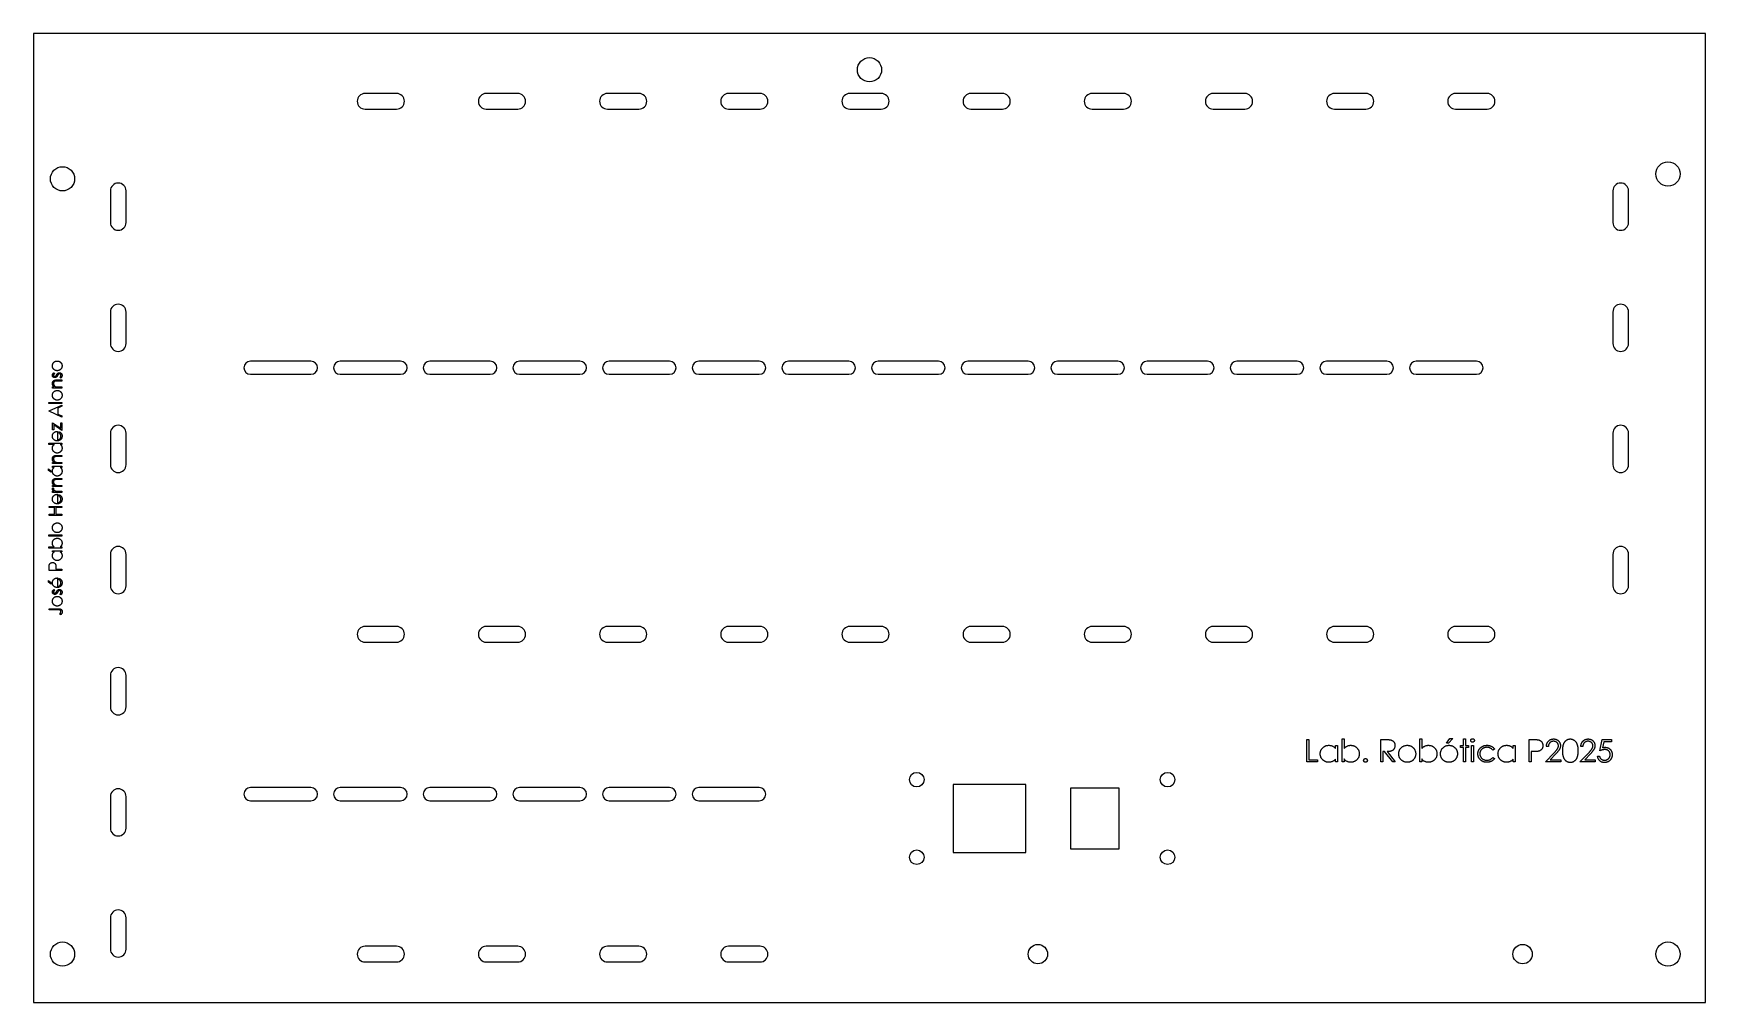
# Model space of a CAD drawing. Header units: millimetres. Extents: x 24 to 714, y 417 to 817.
import ezdxf

# ---------------------------------------------------------------- set-up
doc = ezdxf.new("R2010")
doc.units = ezdxf.units.MM

msp = doc.modelspace()

# ---------------------------------------------------------------- linework, layer by layer
at = {"color": 7, "linetype": 'Continuous', "lineweight": 25}
for p, q in [((24.4, 816.7), (24.4, 416.7)), ((714.4, 816.7), (24.4, 816.7)), ((714.4, 416.7), (714.4, 816.7)), ((174.25, 791.95), (161.25, 791.95)), ((224.25, 791.95), (211.25, 791.95)), ((274.25, 791.95), (261.25, 791.95)), ((324.25, 791.95), (311.25, 791.95)), ((374.25, 791.95), (361.25, 791.95)), ((424.25, 791.95), (411.25, 791.95)), ((474.25, 791.95), (461.25, 791.95)), ((524.25, 791.95), (511.25, 791.95)), ((574.25, 791.95), (561.25, 791.95)), ((624.25, 791.95), (611.25, 791.95)), ((161.25, 785.45), (174.25, 785.45)), ((211.25, 785.45), (224.25, 785.45)), ((261.25, 785.45), (274.25, 785.45)), ((311.25, 785.45), (324.25, 785.45)), ((361.25, 785.45), (374.25, 785.45)), ((411.25, 785.45), (424.25, 785.45)), ((461.25, 785.45), (474.25, 785.45)), ((511.25, 785.45), (524.25, 785.45)), ((561.25, 785.45), (574.25, 785.45)), ((611.25, 785.45), (624.25, 785.45)), ((56.15, 751.7), (56.15, 738.7)), ((62.65, 738.7), (62.65, 751.7)), ((676.15, 751.7), (676.15, 738.7)), ((682.65, 738.7), (682.65, 751.7)), ((56.15, 701.7), (56.15, 688.7)), ((62.65, 688.7), (62.65, 701.7)), ((676.15, 701.7), (676.15, 688.7)), ((682.65, 688.7), (682.65, 701.7)), ((32.77, 676.61), (33.1, 676.29)), ((138.93, 681.4), (113.93, 681.4)), ((175.93, 681.4), (150.93, 681.4)), ((212.93, 681.4), (187.93, 681.4)), ((249.93, 681.4), (224.93, 681.4)), ((286.93, 681.4), (261.93, 681.4)), ((323.93, 681.4), (298.93, 681.4)), ((360.93, 681.4), (335.93, 681.4)), ((397.93, 681.4), (372.93, 681.4)), ((434.93, 681.4), (409.93, 681.4)), ((471.93, 681.4), (446.93, 681.4)), ((508.93, 681.4), (483.93, 681.4)), ((545.93, 681.4), (520.93, 681.4)), ((582.93, 681.4), (557.93, 681.4)), ((619.93, 681.4), (594.93, 681.4)), ((32.29, 670.78), (32.98, 670.78)), ((32.29, 670.3), (32.29, 670.78)), ((36.15, 670.3), (32.29, 670.3)), ((34.18, 673.7), (36.15, 673.7)), ((36.15, 673.22), (34.34, 673.22)), ((34.76, 670.78), (36.15, 670.78)), ((35.7, 674.44), (35.34, 674.76)), ((36.15, 673.7), (36.15, 673.22)), ((36.15, 670.78), (36.15, 670.3)), ((113.93, 676), (138.93, 676)), ((150.93, 676), (175.93, 676)), ((187.93, 676), (212.93, 676)), ((224.93, 676), (249.93, 676)), ((261.93, 676), (286.93, 676)), ((298.93, 676), (323.93, 676)), ((335.93, 676), (360.93, 676)), ((372.93, 676), (397.93, 676)), ((409.93, 676), (434.93, 676)), ((446.93, 676), (471.93, 676)), ((483.93, 676), (508.93, 676)), ((520.93, 676), (545.93, 676)), ((557.93, 676), (582.93, 676)), ((594.93, 676), (619.93, 676)), ((30.73, 664.4), (36.15, 664.4)), ((30.73, 663.93), (30.73, 664.4)), ((36.15, 663.93), (30.73, 663.93)), ((30.86, 660.87), (36.15, 663.32)), ((36.15, 662.8), (34.46, 662.02)), ((36.15, 664.4), (36.15, 663.93)), ((36.15, 663.32), (36.15, 662.8)), ((30.86, 660.81), (30.86, 660.87)), ((36.15, 658.3), (30.86, 660.81)), ((32.29, 655.99), (35.68, 653.74)), ((32.29, 653.07), (32.29, 655.99)), ((34.46, 662.02), (34.46, 659.62)), ((34.46, 659.62), (36.15, 658.81)), ((35.68, 655.92), (36.15, 655.92)), ((35.68, 653.74), (35.68, 655.92)), ((36.15, 658.81), (36.15, 658.3)), ((36.15, 655.92), (36.15, 652.87)), ((32.76, 653.07), (32.29, 653.07)), ((36.15, 652.87), (32.76, 655.12)), ((32.76, 655.12), (32.76, 653.07)), ((34.32, 652.46), (34.32, 649)), ((34.93, 651.84), (35.15, 652.26)), ((56.15, 651.7), (56.15, 638.7)), ((62.65, 638.7), (62.65, 651.7)), ((676.15, 651.7), (676.15, 638.7)), ((682.65, 638.7), (682.65, 651.7)), ((30.73, 647.58), (36.15, 647.58)), ((30.73, 647.1), (30.73, 647.58)), ((33.04, 647.1), (30.73, 647.1)), ((34.18, 642.56), (36.15, 642.56)), ((36.15, 642.08), (34.34, 642.08)), ((36.15, 647.1), (35.49, 647.1)), ((36.15, 647.58), (36.15, 647.1)), ((36.15, 642.56), (36.15, 642.08)), ((30.59, 637.06), (31.68, 636.04)), ((30.59, 636.32), (30.59, 637.06)), ((31.68, 635.57), (30.59, 636.32)), ((31.68, 636.04), (31.68, 635.57)), ((32.29, 639.64), (32.98, 639.64)), ((32.29, 639.16), (32.29, 639.64)), ((36.15, 639.16), (32.29, 639.16)), ((32.29, 638.08), (36.15, 638.08)), ((32.29, 637.6), (32.29, 638.08)), ((33, 637.6), (32.29, 637.6)), ((34.76, 639.64), (36.15, 639.64)), ((36.15, 637.6), (35.49, 637.6)), ((36.15, 639.64), (36.15, 639.16)), ((36.15, 638.08), (36.15, 637.6)), ((32.29, 630.14), (32.98, 630.14)), ((32.29, 629.67), (32.29, 630.14)), ((36.15, 629.67), (32.29, 629.67)), ((32.35, 629.12), (32.76, 628.86)), ((34.18, 633.06), (36.15, 633.06)), ((36.15, 632.58), (34.34, 632.58)), ((34.76, 630.14), (36.15, 630.14)), ((36.15, 633.06), (36.15, 632.58)), ((36.15, 630.14), (36.15, 629.67)), ((30.86, 621.46), (36.15, 621.46)), ((30.86, 620.98), (30.86, 621.46)), ((32.29, 627.77), (32.86, 627.77)), ((32.29, 627.29), (32.29, 627.77)), ((36.15, 627.29), (32.29, 627.29)), ((34.32, 626.48), (34.32, 623.02)), ((34.85, 627.77), (36.15, 627.77)), ((34.93, 625.85), (35.15, 626.27)), ((36.15, 627.77), (36.15, 627.29)), ((36.15, 621.46), (36.15, 620.98)), ((33.03, 620.98), (30.86, 620.98)), ((30.86, 618.27), (33.03, 618.27)), ((30.86, 617.79), (30.86, 618.27)), ((36.15, 617.79), (30.86, 617.79)), ((33.03, 618.27), (33.03, 620.98)), ((33.58, 620.98), (33.58, 618.27)), ((36.15, 620.98), (33.58, 620.98)), ((33.58, 618.27), (36.15, 618.27)), ((36.15, 618.27), (36.15, 617.79)), ((30.73, 609.72), (36.15, 609.72)), ((30.73, 609.25), (30.73, 609.72)), ((36.15, 609.25), (30.73, 609.25)), ((36.15, 609.72), (36.15, 609.25)), ((30.73, 604.77), (32.99, 604.77)), ((30.73, 604.29), (30.73, 604.77)), ((36.15, 604.29), (30.73, 604.29)), ((32.29, 603.21), (36.15, 603.21)), ((32.29, 602.73), (32.29, 603.21)), ((33, 602.73), (32.29, 602.73)), ((35.44, 604.77), (36.15, 604.77)), ((36.15, 602.73), (35.49, 602.73)), ((36.15, 604.77), (36.15, 604.29)), ((36.15, 603.21), (36.15, 602.73)), ((56.15, 601.7), (56.15, 588.7)), ((62.65, 588.7), (62.65, 601.7)), ((676.15, 601.7), (676.15, 588.7)), ((682.65, 588.7), (682.65, 601.7)), ((30.86, 595.07), (30.86, 596.1)), ((36.15, 595.07), (30.86, 595.07)), ((33.71, 595.92), (33.71, 595.54)), ((33.71, 595.54), (36.15, 595.54)), ((36.15, 595.54), (36.15, 595.07)), ((30.59, 590.93), (31.68, 589.91)), ((30.59, 590.19), (30.59, 590.93)), ((31.68, 589.44), (30.59, 590.19)), ((31.68, 589.91), (31.68, 589.44)), ((32.77, 587.13), (33.1, 586.81)), ((34.32, 591.95), (34.32, 588.49)), ((34.93, 591.32), (35.15, 591.74)), ((35.7, 584.96), (35.34, 585.27)), ((30.86, 579.26), (34.44, 579.26)), ((30.86, 578.78), (30.86, 579.26)), ((34.38, 578.78), (30.86, 578.78)), ((35.68, 576.75), (35.27, 577.03)), ((174.25, 571.95), (161.25, 571.95)), ((224.25, 571.95), (211.25, 571.95)), ((274.25, 571.95), (261.25, 571.95)), ((324.25, 571.95), (311.25, 571.95)), ((374.25, 571.95), (361.25, 571.95)), ((424.25, 571.95), (411.25, 571.95)), ((474.25, 571.95), (461.25, 571.95)), ((524.25, 571.95), (511.25, 571.95)), ((574.25, 571.95), (561.25, 571.95)), ((624.25, 571.95), (611.25, 571.95)), ((161.25, 565.45), (174.25, 565.45)), ((211.25, 565.45), (224.25, 565.45)), ((261.25, 565.45), (274.25, 565.45)), ((311.25, 565.45), (324.25, 565.45)), ((361.25, 565.45), (374.25, 565.45)), ((411.25, 565.45), (424.25, 565.45)), ((461.25, 565.45), (474.25, 565.45)), ((511.25, 565.45), (524.25, 565.45)), ((561.25, 565.45), (574.25, 565.45)), ((611.25, 565.45), (624.25, 565.45)), ((56.15, 551.7), (56.15, 538.7)), ((62.65, 538.7), (62.65, 551.7)), ((549.92, 525.26), (550.75, 525.26)), ((549.92, 516), (549.92, 525.26)), ((550.75, 525.26), (550.75, 516.95)), ((564.41, 525.49), (565.24, 525.49)), ((564.41, 516), (564.41, 525.49)), ((565.24, 525.49), (565.24, 521.54)), ((580.43, 525.26), (582.29, 525.26)), ((580.43, 516), (580.43, 525.26)), ((596.46, 525.49), (597.29, 525.49)), ((596.46, 516), (596.46, 525.49)), ((597.29, 525.49), (597.29, 521.54)), ((607.5, 523.83), (608.82, 525.73)), ((610.11, 525.73), (608.34, 523.83)), ((608.82, 525.73), (610.11, 525.73)), ((614.51, 525.49), (615.34, 525.49)), ((614.51, 522.76), (614.51, 525.49)), ((615.34, 525.49), (615.34, 522.76)), ((641.58, 525.26), (643.39, 525.26)), ((641.58, 516), (641.58, 525.26)), ((670.78, 520.63), (671.73, 525.26)), ((671.73, 525.26), (675.53, 525.26)), ((675.53, 525.26), (675.53, 524.31)), ((561.68, 522.76), (562.51, 522.76)), ((561.68, 521.51), (561.68, 522.76)), ((562.51, 522.76), (562.51, 516)), ((581.26, 520.27), (581.26, 516)), ((581.94, 520.27), (581.26, 520.27)), ((585.34, 516), (581.94, 520.27)), ((582.97, 520.27), (586.37, 516)), ((608.34, 523.83), (607.5, 523.83)), ((613.32, 521.93), (613.32, 522.76)), ((613.32, 522.76), (614.51, 522.76)), ((614.51, 521.93), (613.32, 521.93)), ((614.51, 516), (614.51, 521.93)), ((615.34, 522.76), (616.53, 522.76)), ((615.34, 521.93), (615.34, 516)), ((616.53, 521.93), (615.34, 521.93)), ((616.53, 522.76), (616.53, 521.93)), ((617.83, 522.76), (618.66, 522.76)), ((617.83, 516), (617.83, 522.76)), ((618.66, 522.76), (618.66, 516)), ((627.33, 521.3), (626.63, 520.86)), ((626.63, 517.9), (627.33, 517.44)), ((635.05, 522.76), (635.88, 522.76)), ((635.05, 521.51), (635.05, 522.76)), ((635.88, 522.76), (635.88, 516)), ((642.41, 520.27), (642.41, 516)), ((643.07, 520.27), (642.41, 520.27)), ((648.34, 516), (651.93, 519.83)), ((649.53, 522.41), (648.7, 522.41)), ((652.65, 519.42), (650.33, 516.95)), ((662.59, 516), (666.18, 519.83)), ((663.78, 522.41), (662.95, 522.41)), ((666.89, 519.42), (664.58, 516.95)), ((669.83, 518.37), (670.66, 518.37)), ((672.38, 524.31), (671.88, 521.87)), ((675.53, 524.31), (672.38, 524.31)), ((554.31, 516), (549.92, 516)), ((550.75, 516.95), (554.31, 516.95)), ((554.31, 516.95), (554.31, 516)), ((561.68, 516), (561.68, 517.17)), ((562.51, 516), (561.68, 516)), ((565.24, 516), (564.41, 516)), ((565.24, 517.25), (565.24, 516)), ((581.26, 516), (580.43, 516)), ((586.37, 516), (585.34, 516)), ((597.29, 516), (596.46, 516)), ((597.29, 517.25), (597.29, 516)), ((615.34, 516), (614.51, 516)), ((618.66, 516), (617.83, 516)), ((635.05, 516), (635.05, 517.17)), ((635.88, 516), (635.05, 516)), ((642.41, 516), (641.58, 516)), ((654.64, 516), (648.34, 516)), ((650.33, 516.95), (654.64, 516.95)), ((654.64, 516.95), (654.64, 516)), ((668.88, 516), (662.59, 516)), ((664.58, 516.95), (668.88, 516.95)), ((668.88, 516.95), (668.88, 516)), ((138.93, 505.4), (113.93, 505.4)), ((175.93, 505.4), (150.93, 505.4)), ((212.93, 505.4), (187.93, 505.4)), ((249.93, 505.4), (224.93, 505.4)), ((286.93, 505.4), (261.93, 505.4)), ((323.93, 505.4), (298.93, 505.4)), ((433.9, 506.7), (403.9, 506.7)), ((403.9, 506.7), (403.9, 478.7)), ((433.9, 478.7), (433.9, 506.7)), ((472.4, 505.2), (452.4, 505.2)), ((452.4, 505.2), (452.4, 480.2)), ((472.4, 480.2), (472.4, 505.2)), ((56.15, 501.7), (56.15, 488.7)), ((62.65, 488.7), (62.65, 501.7)), ((113.93, 500), (138.93, 500)), ((150.93, 500), (175.93, 500)), ((187.93, 500), (212.93, 500)), ((224.93, 500), (249.93, 500)), ((261.93, 500), (286.93, 500)), ((298.93, 500), (323.93, 500)), ((403.9, 478.7), (433.9, 478.7)), ((452.4, 480.2), (472.4, 480.2)), ((56.15, 451.7), (56.15, 438.7)), ((62.65, 438.7), (62.65, 451.7)), ((174.25, 439.95), (161.25, 439.95)), ((224.25, 439.95), (211.25, 439.95)), ((274.25, 439.95), (261.25, 439.95)), ((324.25, 439.95), (311.25, 439.95)), ((161.25, 433.45), (174.25, 433.45)), ((211.25, 433.45), (224.25, 433.45)), ((261.25, 433.45), (274.25, 433.45)), ((311.25, 433.45), (324.25, 433.45)), ((24.4, 416.7), (714.4, 416.7))]:
    msp.add_line(p, q, dxfattribs=at)
for centre, radius in [((369.4, 801.7), 5), ((36.4, 756.7), 5), ((698.9, 758.7), 5), ((388.9, 508.7), 3), ((492.4, 508.7), 3), ((388.9, 476.7), 3), ((492.4, 476.7), 3), ((36.4, 436.7), 5), ((698.9, 436.7), 5), ((438.9, 436.7), 4), ((638.9, 436.7), 4)]:
    msp.add_circle(centre, radius, dxfattribs=at)
for centre, radius, start, end in [((161.25, 788.7), 3.25, 90, 270), ((174.25, 788.7), 3.25, 270, 90), ((211.25, 788.7), 3.25, 90, 270), ((224.25, 788.7), 3.25, 270, 90), ((261.25, 788.7), 3.25, 90, 270), ((274.25, 788.7), 3.25, 270, 90), ((311.25, 788.7), 3.25, 90, 270), ((324.25, 788.7), 3.25, 270, 90), ((361.25, 788.7), 3.25, 90, 270), ((374.25, 788.7), 3.25, 270, 90), ((411.25, 788.7), 3.25, 90, 270), ((424.25, 788.7), 3.25, 270, 90), ((461.25, 788.7), 3.25, 90, 270), ((474.25, 788.7), 3.25, 270, 90), ((511.25, 788.7), 3.25, 90, 270), ((524.25, 788.7), 3.25, 270, 90), ((561.25, 788.7), 3.25, 90, 270), ((574.25, 788.7), 3.25, 270, 90), ((611.25, 788.7), 3.25, 90, 270), ((624.25, 788.7), 3.25, 270, 90), ((59.4, 751.7), 3.25, 360, 180), ((679.4, 751.7), 3.25, 360, 180), ((59.4, 738.7), 3.25, 180, 360), ((679.4, 738.7), 3.25, 180, 360), ((59.4, 701.7), 3.25, 0, 180), ((679.4, 701.7), 3.25, 0, 180), ((59.4, 688.7), 3.25, 180, 360), ((679.4, 688.7), 3.25, 180, 0), ((113.93, 678.7), 2.7, 90, 270), ((138.93, 678.7), 2.7, 270, 90), ((150.93, 678.7), 2.7, 90, 270), ((175.93, 678.7), 2.7, 270, 90), ((187.93, 678.7), 2.7, 90, 270), ((212.93, 678.7), 2.7, 270, 90), ((224.93, 678.7), 2.7, 90, 270), ((249.93, 678.7), 2.7, 270, 90), ((261.93, 678.7), 2.7, 90, 270), ((286.93, 678.7), 2.7, 270, 90), ((298.93, 678.7), 2.7, 90, 270), ((323.93, 678.7), 2.7, 270, 90), ((335.93, 678.7), 2.7, 90, 270), ((360.93, 678.7), 2.7, 270, 90), ((372.93, 678.7), 2.7, 90, 270), ((397.93, 678.7), 2.7, 270, 90), ((409.93, 678.7), 2.7, 90, 270), ((434.93, 678.7), 2.7, 270, 90), ((446.93, 678.7), 2.7, 90, 270), ((471.93, 678.7), 2.7, 270, 90), ((483.93, 678.7), 2.7, 90, 270), ((508.93, 678.7), 2.7, 270, 90), ((520.93, 678.7), 2.7, 90, 270), ((545.93, 678.7), 2.7, 270, 90), ((557.93, 678.7), 2.7, 90, 270), ((582.93, 678.7), 2.7, 270, 90), ((594.93, 678.7), 2.7, 90, 270), ((619.93, 678.7), 2.7, 270, 90), ((59.4, 651.7), 3.25, 360, 180), ((679.4, 651.7), 3.25, 0, 180), ((59.4, 638.7), 3.25, 180, 360), ((679.4, 638.7), 3.25, 180, 360), ((59.4, 601.7), 3.25, 360, 180), ((679.4, 601.7), 3.25, 360, 180), ((59.4, 588.7), 3.25, 180, 360), ((679.4, 588.7), 3.25, 180, 0), ((161.25, 568.7), 3.25, 90, 270), ((174.25, 568.7), 3.25, 270, 90), ((211.25, 568.7), 3.25, 90, 270), ((224.25, 568.7), 3.25, 270, 90), ((261.25, 568.7), 3.25, 90, 270), ((274.25, 568.7), 3.25, 270, 90), ((311.25, 568.7), 3.25, 90, 270), ((324.25, 568.7), 3.25, 270, 90), ((361.25, 568.7), 3.25, 90, 270), ((374.25, 568.7), 3.25, 270, 90), ((411.25, 568.7), 3.25, 90, 270), ((424.25, 568.7), 3.25, 270, 90), ((461.25, 568.7), 3.25, 90, 270), ((474.25, 568.7), 3.25, 270, 90), ((511.25, 568.7), 3.25, 90, 270), ((524.25, 568.7), 3.25, 270, 90), ((561.25, 568.7), 3.25, 90, 270), ((574.25, 568.7), 3.25, 270, 90), ((611.25, 568.7), 3.25, 90, 270), ((624.25, 568.7), 3.25, 270, 90), ((59.4, 551.7), 3.25, 0, 180), ((59.4, 538.7), 3.25, 180, 360), ((59.4, 501.7), 3.25, 360, 180), ((113.93, 502.7), 2.7, 90, 270), ((138.93, 502.7), 2.7, 270, 90), ((150.93, 502.7), 2.7, 90, 270), ((175.93, 502.7), 2.7, 270, 90), ((187.93, 502.7), 2.7, 90, 270), ((212.93, 502.7), 2.7, 270, 90), ((224.93, 502.7), 2.7, 90, 270), ((249.93, 502.7), 2.7, 270, 90), ((261.93, 502.7), 2.7, 90, 270), ((286.93, 502.7), 2.7, 270, 90), ((298.93, 502.7), 2.7, 90, 270), ((323.93, 502.7), 2.7, 270, 90), ((59.4, 488.7), 3.25, 180, 360), ((59.4, 451.7), 3.25, 360, 180), ((59.4, 438.7), 3.25, 180, 360), ((161.25, 436.7), 3.25, 90, 270), ((174.25, 436.7), 3.25, 270, 90), ((211.25, 436.7), 3.25, 90, 270), ((224.25, 436.7), 3.25, 270, 90), ((261.25, 436.7), 3.25, 90, 270), ((274.25, 436.7), 3.25, 270, 90), ((311.25, 436.7), 3.25, 90, 270), ((324.25, 436.7), 3.25, 270, 90)]:
    msp.add_arc(centre, radius, start, end, dxfattribs=at)
for points, knots in [([(32.22, 679.5), (32.22, 679.57), (32.22, 679.71), (32.26, 679.92), (32.31, 680.12), (32.37, 680.31), (32.47, 680.49), (32.58, 680.66), (32.71, 680.82), (32.81, 680.92), (32.86, 680.97)], [0, 0, 0, 0, 0.1317514, 0.2583324, 0.382134, 0.5038044, 0.624693, 0.7468706, 0.8715135, 1, 1, 1, 1]), ([(32.86, 678.02), (32.81, 678.07), (32.71, 678.17), (32.58, 678.33), (32.47, 678.5), (32.38, 678.68), (32.31, 678.87), (32.26, 679.07), (32.22, 679.28), (32.22, 679.43), (32.22, 679.5)], [0, 0, 0, 0, 0.128498, 0.252713, 0.374819, 0.496436, 0.617911, 0.741288, 0.8687, 1, 1, 1, 1]), ([(32.22, 675.62), (32.22, 675.66), (32.22, 675.75), (32.25, 675.87), (32.3, 676), (32.36, 676.12), (32.43, 676.24), (32.53, 676.37), (32.64, 676.49), (32.73, 676.57), (32.77, 676.61)], [0, 0, 0, 0, 0.105714, 0.213412, 0.326127, 0.444452, 0.569061, 0.702712, 0.846318, 1, 1, 1, 1]), ([(33.1, 676.29), (33.07, 676.26), (33.01, 676.21), (32.92, 676.12), (32.85, 676.04), (32.8, 675.96), (32.75, 675.87), (32.72, 675.79), (32.7, 675.71), (32.7, 675.65), (32.69, 675.62)], [0, 0, 0, 0, 0.158223, 0.305036, 0.441309, 0.565963, 0.683525, 0.793334, 0.898518, 1, 1, 1, 1]), ([(32.86, 680.97), (32.91, 681.01), (33, 681.09), (33.16, 681.2), (33.32, 681.29), (33.49, 681.37), (33.67, 681.43), (33.85, 681.47), (34.04, 681.49), (34.17, 681.5), (34.23, 681.5)], [0, 0, 0, 0, 0.128157, 0.253834, 0.376506, 0.498534, 0.621368, 0.744565, 0.870634, 1, 1, 1, 1]), ([(34.23, 677.49), (34.17, 677.5), (34.04, 677.5), (33.85, 677.52), (33.67, 677.57), (33.49, 677.62), (33.32, 677.7), (33.16, 677.79), (33, 677.9), (32.91, 677.98), (32.86, 678.02)], [0, 0, 0, 0, 0.128922, 0.255244, 0.378688, 0.500432, 0.622705, 0.746235, 0.871586, 1, 1, 1, 1]), ([(33.96, 675.8), (33.99, 675.85), (34.03, 675.92), (34.1, 676.04), (34.17, 676.14), (34.24, 676.23), (34.31, 676.31), (34.37, 676.39), (34.44, 676.45), (34.48, 676.48), (34.51, 676.5)], [0, 0, 0, 0, 0.158997, 0.307129, 0.446235, 0.575613, 0.694137, 0.804572, 0.906589, 1, 1, 1, 1]), ([(34.23, 681.5), (34.3, 681.5), (34.43, 681.49), (34.62, 681.47), (34.8, 681.42), (34.98, 681.36), (35.15, 681.28), (35.32, 681.18), (35.48, 681.07), (35.63, 680.94), (35.77, 680.8), (35.89, 680.64), (35.99, 680.48), (36.08, 680.3), (36.14, 680.11), (36.19, 679.92), (36.22, 679.71), (36.22, 679.57), (36.22, 679.5)], [0, 0, 0, 0, 0.062416, 0.123337, 0.1832651, 0.2431724, 0.3028984, 0.3637736, 0.4256053, 0.489659, 0.5537846, 0.6162215, 0.6778545, 0.7395169, 0.8020965, 0.8658658, 0.9315078, 1, 1, 1, 1]), ([(36.22, 679.5), (36.22, 679.43), (36.22, 679.28), (36.19, 679.08), (36.14, 678.88), (36.08, 678.7), (35.99, 678.52), (35.89, 678.35), (35.77, 678.2), (35.63, 678.05), (35.48, 677.92), (35.32, 677.81), (35.15, 677.71), (34.98, 677.63), (34.8, 677.57), (34.62, 677.53), (34.43, 677.5), (34.3, 677.5), (34.23, 677.49)], [0, 0, 0, 0, 0.068742, 0.134635, 0.198324, 0.260825, 0.322714, 0.384555, 0.446913, 0.510958, 0.574931, 0.636685, 0.697483, 0.757134, 0.816966, 0.876818, 0.937663, 1, 1, 1, 1]), ([(34.51, 676.5), (34.55, 676.53), (34.64, 676.58), (34.79, 676.64), (34.94, 676.67), (35.05, 676.68), (35.1, 676.68)], [0, 0, 0, 0, 0.248858, 0.496831, 0.743315, 1, 1, 1, 1]), ([(35.13, 676.21), (35.09, 676.2), (35.03, 676.2), (34.93, 676.18), (34.84, 676.14), (34.78, 676.1), (34.76, 676.08)], [0, 0, 0, 0, 0.253514, 0.497953, 0.74554, 1, 1, 1, 1]), ([(35.1, 676.68), (35.14, 676.68), (35.22, 676.68), (35.33, 676.66), (35.44, 676.64), (35.54, 676.6), (35.63, 676.55), (35.73, 676.5), (35.82, 676.43), (35.9, 676.36), (35.97, 676.27), (36.04, 676.19), (36.1, 676.09), (36.14, 675.99), (36.18, 675.89), (36.2, 675.78), (36.22, 675.66), (36.22, 675.59), (36.22, 675.55)], [0, 0, 0, 0, 0.064559, 0.127221, 0.18863, 0.248682, 0.309578, 0.3701, 0.431486, 0.495312, 0.559138, 0.621001, 0.682343, 0.743525, 0.805465, 0.868617, 0.933055, 1, 1, 1, 1]), ([(35.75, 675.52), (35.75, 675.57), (35.74, 675.66), (35.7, 675.79), (35.65, 675.91), (35.56, 676.01), (35.47, 676.1), (35.36, 676.16), (35.25, 676.2), (35.17, 676.2), (35.13, 676.21)], [0, 0, 0, 0, 0.13403, 0.261871, 0.3878, 0.517638, 0.644449, 0.763757, 0.880302, 1, 1, 1, 1]), ([(33.23, 674.65), (33.2, 674.65), (33.13, 674.65), (33.03, 674.66), (32.93, 674.68), (32.83, 674.71), (32.74, 674.75), (32.66, 674.8), (32.58, 674.86), (32.51, 674.92), (32.44, 674.99), (32.38, 675.07), (32.33, 675.15), (32.29, 675.24), (32.26, 675.33), (32.24, 675.42), (32.22, 675.52), (32.22, 675.59), (32.22, 675.62)], [0, 0, 0, 0, 0.067957, 0.133001, 0.196444, 0.25853, 0.32024, 0.381364, 0.443107, 0.505531, 0.568312, 0.629225, 0.689302, 0.748846, 0.809447, 0.870926, 0.934059, 1, 1, 1, 1]), ([(32.22, 672.25), (32.22, 672.32), (32.23, 672.46), (32.27, 672.66), (32.34, 672.86), (32.43, 673.03), (32.55, 673.19), (32.69, 673.33), (32.85, 673.45), (33, 673.52), (33.13, 673.57), (33.24, 673.61), (33.37, 673.63), (33.5, 673.66), (33.65, 673.67), (33.82, 673.69), (33.99, 673.7), (34.12, 673.7), (34.18, 673.7)], [0, 0, 0, 0, 0.07724, 0.151254, 0.223434, 0.295488, 0.366922, 0.437076, 0.506681, 0.578197, 0.616607, 0.658384, 0.704491, 0.754803, 0.809332, 0.868275, 0.932073, 1, 1, 1, 1]), ([(32.98, 670.78), (32.92, 670.83), (32.8, 670.93), (32.64, 671.09), (32.5, 671.26), (32.4, 671.45), (32.32, 671.64), (32.26, 671.83), (32.23, 672.04), (32.22, 672.18), (32.22, 672.25)], [0, 0, 0, 0, 0.1409837, 0.2731541, 0.3989552, 0.5199033, 0.6380901, 0.7565755, 0.876853, 1, 1, 1, 1]), ([(32.69, 675.62), (32.7, 675.59), (32.7, 675.52), (32.73, 675.43), (32.78, 675.34), (32.85, 675.27), (32.93, 675.2), (33.02, 675.15), (33.11, 675.13), (33.18, 675.12), (33.21, 675.12)], [0, 0, 0, 0, 0.124921, 0.245828, 0.369056, 0.497487, 0.627441, 0.751102, 0.873762, 1, 1, 1, 1]), ([(33.46, 673.16), (33.4, 673.15), (33.28, 673.12), (33.12, 673.04), (32.99, 672.95), (32.88, 672.83), (32.8, 672.69), (32.74, 672.53), (32.7, 672.36), (32.7, 672.23), (32.69, 672.17)], [0, 0, 0, 0, 0.135529, 0.260158, 0.378433, 0.493142, 0.609254, 0.729962, 0.859251, 1, 1, 1, 1]), ([(32.69, 672.17), (32.7, 672.13), (32.7, 672.05), (32.71, 671.94), (32.73, 671.83), (32.77, 671.73), (32.81, 671.62), (32.86, 671.52), (32.92, 671.43), (32.99, 671.33), (33.06, 671.25), (33.14, 671.17), (33.23, 671.09), (33.32, 671.03), (33.41, 670.97), (33.51, 670.92), (33.61, 670.88), (33.68, 670.86), (33.72, 670.85)], [0, 0, 0, 0, 0.0639892, 0.1266331, 0.1889936, 0.2504168, 0.3123175, 0.374543, 0.43812, 0.5028961, 0.5679529, 0.6307532, 0.6929196, 0.7543855, 0.8152093, 0.8761109, 0.9380116, 1, 1, 1, 1]), ([(32.86, 668.82), (32.91, 668.87), (33, 668.95), (33.16, 669.06), (33.32, 669.15), (33.49, 669.22), (33.67, 669.28), (33.85, 669.32), (34.04, 669.35), (34.17, 669.35), (34.23, 669.35)], [0, 0, 0, 0, 0.128157, 0.253834, 0.376506, 0.498534, 0.621368, 0.744565, 0.870634, 1, 1, 1, 1]), ([(33.21, 675.12), (33.25, 675.12), (33.31, 675.13), (33.4, 675.15), (33.48, 675.19), (33.54, 675.23), (33.57, 675.25)], [0, 0, 0, 0, 0.24004, 0.479403, 0.731757, 1, 1, 1, 1]), ([(33.83, 674.82), (33.79, 674.8), (33.7, 674.74), (33.55, 674.69), (33.4, 674.65), (33.29, 674.65), (33.23, 674.65)], [0, 0, 0, 0, 0.246235, 0.490985, 0.740588, 1, 1, 1, 1]), ([(34.34, 673.22), (34.28, 673.22), (34.18, 673.22), (34.04, 673.22), (33.91, 673.21), (33.79, 673.21), (33.69, 673.2), (33.6, 673.19), (33.52, 673.18), (33.48, 673.17), (33.46, 673.16)], [0, 0, 0, 0, 0.17885, 0.34211, 0.489827, 0.622057, 0.740079, 0.841482, 0.928908, 1, 1, 1, 1]), ([(33.57, 675.25), (33.58, 675.26), (33.61, 675.29), (33.66, 675.34), (33.7, 675.39), (33.75, 675.46), (33.8, 675.53), (33.86, 675.61), (33.91, 675.71), (33.95, 675.77), (33.96, 675.8)], [0, 0, 0, 0, 0.0834165, 0.1786165, 0.284022, 0.4022442, 0.5335824, 0.6769494, 0.8316667, 1, 1, 1, 1]), ([(33.72, 670.85), (33.74, 670.85), (33.8, 670.83), (33.89, 670.82), (34, 670.81), (34.12, 670.8), (34.26, 670.79), (34.41, 670.78), (34.58, 670.78), (34.7, 670.78), (34.76, 670.78)], [0, 0, 0, 0, 0.076995, 0.167615, 0.271052, 0.38946, 0.520843, 0.666399, 0.826094, 1, 1, 1, 1]), ([(34.36, 675.49), (34.34, 675.45), (34.29, 675.37), (34.23, 675.27), (34.16, 675.17), (34.09, 675.08), (34.03, 675), (33.96, 674.93), (33.9, 674.87), (33.85, 674.84), (33.83, 674.82)], [0, 0, 0, 0, 0.157762, 0.30595, 0.443775, 0.572824, 0.692154, 0.802296, 0.905564, 1, 1, 1, 1]), ([(34.23, 669.35), (34.3, 669.35), (34.43, 669.35), (34.62, 669.32), (34.8, 669.28), (34.98, 669.22), (35.15, 669.14), (35.32, 669.04), (35.48, 668.93), (35.63, 668.8), (35.77, 668.65), (35.89, 668.5), (35.99, 668.33), (36.08, 668.16), (36.14, 667.97), (36.19, 667.77), (36.22, 667.57), (36.22, 667.43), (36.22, 667.35)], [0, 0, 0, 0, 0.062416, 0.123337, 0.183265, 0.243172, 0.302898, 0.363774, 0.425605, 0.489659, 0.553785, 0.616222, 0.677854, 0.739517, 0.802097, 0.865866, 0.931508, 1, 1, 1, 1]), ([(34.76, 676.08), (34.74, 676.06), (34.71, 676.04), (34.67, 675.99), (34.62, 675.93), (34.58, 675.86), (34.52, 675.78), (34.47, 675.69), (34.41, 675.6), (34.38, 675.53), (34.36, 675.49)], [0, 0, 0, 0, 0.076879, 0.167469, 0.272283, 0.388707, 0.520779, 0.666248, 0.825537, 1, 1, 1, 1]), ([(35.34, 674.76), (35.37, 674.79), (35.44, 674.84), (35.52, 674.94), (35.59, 675.03), (35.65, 675.13), (35.69, 675.22), (35.72, 675.32), (35.74, 675.42), (35.75, 675.49), (35.75, 675.52)], [0, 0, 0, 0, 0.147476, 0.285904, 0.417172, 0.540501, 0.659238, 0.775006, 0.887229, 1, 1, 1, 1]), ([(36.22, 675.55), (36.22, 675.49), (36.22, 675.39), (36.19, 675.23), (36.15, 675.08), (36.08, 674.93), (36.01, 674.79), (35.92, 674.66), (35.82, 674.54), (35.74, 674.48), (35.7, 674.44)], [0, 0, 0, 0, 0.126763, 0.251765, 0.37728, 0.505093, 0.631878, 0.755361, 0.877681, 1, 1, 1, 1]), ([(32.22, 667.35), (32.22, 667.43), (32.22, 667.57), (32.26, 667.78), (32.31, 667.98), (32.37, 668.17), (32.47, 668.35), (32.58, 668.52), (32.71, 668.68), (32.81, 668.77), (32.86, 668.82)], [0, 0, 0, 0, 0.1317514, 0.2583324, 0.382134, 0.5038044, 0.624693, 0.7468706, 0.8715135, 1, 1, 1, 1]), ([(32.86, 665.88), (32.81, 665.93), (32.71, 666.03), (32.58, 666.19), (32.47, 666.36), (32.38, 666.54), (32.31, 666.73), (32.26, 666.93), (32.22, 667.14), (32.22, 667.28), (32.22, 667.35)], [0, 0, 0, 0, 0.128498, 0.252713, 0.374819, 0.496436, 0.617911, 0.741288, 0.8687, 1, 1, 1, 1]), ([(34.23, 665.35), (34.17, 665.35), (34.04, 665.36), (33.85, 665.38), (33.67, 665.42), (33.49, 665.48), (33.32, 665.56), (33.16, 665.65), (33, 665.76), (32.91, 665.84), (32.86, 665.88)], [0, 0, 0, 0, 0.128922, 0.255244, 0.378688, 0.500432, 0.622705, 0.746235, 0.871586, 1, 1, 1, 1]), ([(36.22, 667.35), (36.22, 667.28), (36.22, 667.14), (36.19, 666.93), (36.14, 666.74), (36.08, 666.55), (35.99, 666.37), (35.89, 666.21), (35.77, 666.05), (35.63, 665.91), (35.48, 665.78), (35.32, 665.66), (35.15, 665.57), (34.98, 665.49), (34.8, 665.43), (34.62, 665.38), (34.43, 665.36), (34.3, 665.35), (34.23, 665.35)], [0, 0, 0, 0, 0.068742, 0.134635, 0.198324, 0.260825, 0.322714, 0.384555, 0.446913, 0.510958, 0.574931, 0.636685, 0.697483, 0.757134, 0.816966, 0.876818, 0.937663, 1, 1, 1, 1]), ([(32.22, 650.48), (32.22, 650.56), (32.23, 650.72), (32.26, 650.94), (32.32, 651.16), (32.41, 651.36), (32.51, 651.55), (32.65, 651.73), (32.8, 651.89), (32.92, 651.99), (32.98, 652.04)], [0, 0, 0, 0, 0.132049, 0.259049, 0.381904, 0.502516, 0.622728, 0.744726, 0.870101, 1, 1, 1, 1]), ([(32.94, 648.97), (32.88, 649.02), (32.77, 649.11), (32.62, 649.27), (32.5, 649.45), (32.4, 649.63), (32.32, 649.83), (32.26, 650.04), (32.23, 650.26), (32.22, 650.41), (32.22, 650.48)], [0, 0, 0, 0, 0.128851, 0.253207, 0.374634, 0.495346, 0.616346, 0.739634, 0.866826, 1, 1, 1, 1]), ([(34.23, 648.53), (34.17, 648.53), (34.05, 648.53), (33.88, 648.55), (33.71, 648.59), (33.55, 648.64), (33.39, 648.7), (33.23, 648.77), (33.08, 648.87), (32.99, 648.94), (32.94, 648.97)], [0, 0, 0, 0, 0.128045, 0.253768, 0.377428, 0.500551, 0.623296, 0.746578, 0.872348, 1, 1, 1, 1]), ([(32.98, 652.04), (33.03, 652.07), (33.12, 652.14), (33.27, 652.22), (33.42, 652.3), (33.59, 652.35), (33.76, 652.4), (33.94, 652.44), (34.13, 652.46), (34.26, 652.46), (34.32, 652.46)], [0, 0, 0, 0, 0.118522, 0.236255, 0.356174, 0.47725, 0.60154, 0.729618, 0.862158, 1, 1, 1, 1]), ([(36.22, 650.47), (36.22, 650.4), (36.22, 650.25), (36.19, 650.04), (36.14, 649.84), (36.07, 649.66), (35.99, 649.48), (35.88, 649.32), (35.76, 649.17), (35.61, 649.04), (35.46, 648.92), (35.3, 648.81), (35.13, 648.73), (34.96, 648.65), (34.79, 648.6), (34.61, 648.56), (34.42, 648.53), (34.29, 648.53), (34.23, 648.53)], [0, 0, 0, 0, 0.071578, 0.139628, 0.204795, 0.268132, 0.32981, 0.391297, 0.453429, 0.516546, 0.579625, 0.641112, 0.701287, 0.760489, 0.819934, 0.878921, 0.938983, 1, 1, 1, 1]), ([(34.32, 649), (34.37, 649), (34.47, 649.01), (34.62, 649.03), (34.76, 649.06), (34.89, 649.11), (35.02, 649.17), (35.14, 649.24), (35.25, 649.32), (35.35, 649.41), (35.44, 649.52), (35.52, 649.63), (35.59, 649.74), (35.65, 649.87), (35.69, 649.99), (35.72, 650.13), (35.74, 650.27), (35.75, 650.36), (35.75, 650.41)], [0, 0, 0, 0, 0.068385, 0.134476, 0.198391, 0.260753, 0.321829, 0.383037, 0.444653, 0.507398, 0.569825, 0.630778, 0.690929, 0.750945, 0.811049, 0.872331, 0.935004, 1, 1, 1, 1]), ([(35.75, 650.41), (35.75, 650.46), (35.74, 650.55), (35.73, 650.69), (35.7, 650.83), (35.66, 650.97), (35.61, 651.1), (35.55, 651.22), (35.49, 651.33), (35.42, 651.43), (35.33, 651.53), (35.22, 651.63), (35.08, 651.73), (34.99, 651.8), (34.93, 651.84)], [0, 0, 0, 0, 0.082597, 0.163889, 0.245674, 0.327919, 0.408809, 0.485689, 0.559113, 0.630217, 0.705259, 0.79157, 0.88979, 1, 1, 1, 1]), ([(35.15, 652.26), (35.21, 652.22), (35.33, 652.16), (35.49, 652.05), (35.63, 651.93), (35.76, 651.8), (35.86, 651.66), (35.96, 651.52), (36.04, 651.37), (36.11, 651.21), (36.16, 651.04), (36.2, 650.86), (36.22, 650.67), (36.22, 650.54), (36.22, 650.47)], [0, 0, 0, 0, 0.093384, 0.181689, 0.265546, 0.346039, 0.424597, 0.501912, 0.580013, 0.658291, 0.738533, 0.821867, 0.908787, 1, 1, 1, 1]), ([(32.22, 645.54), (32.22, 645.62), (32.23, 645.77), (32.27, 646), (32.33, 646.21), (32.42, 646.42), (32.54, 646.61), (32.68, 646.79), (32.84, 646.95), (32.97, 647.05), (33.04, 647.1)], [0, 0, 0, 0, 0.128867, 0.252951, 0.373994, 0.49387, 0.614804, 0.738546, 0.86626, 1, 1, 1, 1]), ([(34.21, 643.51), (34.14, 643.51), (34.01, 643.51), (33.81, 643.54), (33.63, 643.59), (33.45, 643.65), (33.27, 643.74), (33.11, 643.84), (32.95, 643.96), (32.8, 644.1), (32.67, 644.25), (32.55, 644.41), (32.44, 644.58), (32.36, 644.76), (32.3, 644.94), (32.25, 645.13), (32.23, 645.33), (32.22, 645.47), (32.22, 645.54)], [0, 0, 0, 0, 0.063775, 0.126079, 0.186904, 0.247574, 0.308003, 0.369132, 0.432033, 0.496791, 0.561611, 0.624914, 0.686726, 0.748079, 0.809582, 0.871631, 0.934886, 1, 1, 1, 1]), ([(32.22, 641.11), (32.22, 641.18), (32.23, 641.32), (32.27, 641.53), (32.34, 641.72), (32.43, 641.89), (32.55, 642.05), (32.69, 642.19), (32.85, 642.31), (33, 642.38), (33.13, 642.43), (33.24, 642.47), (33.37, 642.49), (33.5, 642.52), (33.65, 642.53), (33.82, 642.55), (33.99, 642.56), (34.12, 642.56), (34.18, 642.56)], [0, 0, 0, 0, 0.07724, 0.151254, 0.223434, 0.295488, 0.366922, 0.437076, 0.506681, 0.578197, 0.616607, 0.658384, 0.704491, 0.754803, 0.809332, 0.868275, 0.932073, 1, 1, 1, 1]), ([(33.46, 642.03), (33.4, 642.01), (33.28, 641.98), (33.12, 641.9), (32.99, 641.81), (32.88, 641.69), (32.8, 641.55), (32.74, 641.39), (32.7, 641.22), (32.7, 641.09), (32.69, 641.03)], [0, 0, 0, 0, 0.135529, 0.260158, 0.378433, 0.493142, 0.609254, 0.729962, 0.859251, 1, 1, 1, 1]), ([(34.34, 642.08), (34.28, 642.08), (34.18, 642.08), (34.04, 642.08), (33.91, 642.07), (33.79, 642.07), (33.69, 642.06), (33.6, 642.05), (33.52, 642.04), (33.48, 642.03), (33.46, 642.03)], [0, 0, 0, 0, 0.17885, 0.34211, 0.489827, 0.622057, 0.740079, 0.841482, 0.928908, 1, 1, 1, 1]), ([(36.22, 645.52), (36.22, 645.45), (36.22, 645.32), (36.19, 645.12), (36.14, 644.93), (36.08, 644.75), (36, 644.57), (35.89, 644.4), (35.77, 644.24), (35.64, 644.09), (35.49, 643.96), (35.33, 643.84), (35.16, 643.73), (34.99, 643.65), (34.8, 643.59), (34.61, 643.54), (34.41, 643.51), (34.28, 643.51), (34.21, 643.51)], [0, 0, 0, 0, 0.06462, 0.127433, 0.189004, 0.24993, 0.310668, 0.372329, 0.434939, 0.499576, 0.564191, 0.626735, 0.688109, 0.749294, 0.810331, 0.871901, 0.935046, 1, 1, 1, 1]), ([(35.49, 647.1), (35.55, 647.05), (35.66, 646.94), (35.82, 646.77), (35.95, 646.58), (36.05, 646.39), (36.13, 646.19), (36.18, 645.97), (36.22, 645.75), (36.22, 645.6), (36.22, 645.52)], [0, 0, 0, 0, 0.134291, 0.26246, 0.386305, 0.507193, 0.627322, 0.748159, 0.872377, 1, 1, 1, 1]), ([(32.98, 639.64), (32.92, 639.69), (32.8, 639.79), (32.64, 639.95), (32.5, 640.12), (32.4, 640.31), (32.32, 640.5), (32.26, 640.69), (32.23, 640.9), (32.22, 641.04), (32.22, 641.11)], [0, 0, 0, 0, 0.140984, 0.273154, 0.398955, 0.519903, 0.63809, 0.756575, 0.876853, 1, 1, 1, 1]), ([(32.22, 636.04), (32.22, 636.12), (32.23, 636.27), (32.26, 636.5), (32.32, 636.71), (32.4, 636.92), (32.51, 637.11), (32.65, 637.29), (32.81, 637.46), (32.94, 637.55), (33, 637.6)], [0, 0, 0, 0, 0.129876, 0.254681, 0.376055, 0.495308, 0.61515, 0.738121, 0.865633, 1, 1, 1, 1]), ([(34.21, 634.01), (34.14, 634.01), (34.01, 634.01), (33.81, 634.04), (33.63, 634.09), (33.45, 634.15), (33.27, 634.24), (33.11, 634.34), (32.95, 634.46), (32.8, 634.6), (32.67, 634.75), (32.55, 634.91), (32.44, 635.08), (32.36, 635.26), (32.3, 635.44), (32.25, 635.64), (32.23, 635.84), (32.22, 635.97), (32.22, 636.04)], [0, 0, 0, 0, 0.063775, 0.126079, 0.186904, 0.247574, 0.308003, 0.369132, 0.432033, 0.496791, 0.561611, 0.624914, 0.686726, 0.748079, 0.809582, 0.871631, 0.934886, 1, 1, 1, 1]), ([(32.69, 641.03), (32.7, 640.99), (32.7, 640.91), (32.71, 640.8), (32.73, 640.69), (32.77, 640.59), (32.81, 640.48), (32.86, 640.38), (32.92, 640.29), (32.99, 640.19), (33.06, 640.11), (33.14, 640.03), (33.23, 639.96), (33.32, 639.89), (33.41, 639.83), (33.51, 639.78), (33.61, 639.74), (33.68, 639.72), (33.72, 639.71)], [0, 0, 0, 0, 0.063989, 0.126633, 0.188994, 0.250417, 0.312317, 0.374543, 0.43812, 0.502896, 0.567953, 0.630753, 0.69292, 0.754386, 0.815209, 0.876111, 0.938012, 1, 1, 1, 1]), ([(33.72, 639.71), (33.74, 639.71), (33.8, 639.69), (33.89, 639.68), (34, 639.67), (34.12, 639.66), (34.26, 639.65), (34.41, 639.64), (34.58, 639.64), (34.7, 639.64), (34.76, 639.64)], [0, 0, 0, 0, 0.076995, 0.167615, 0.271052, 0.38946, 0.520843, 0.666399, 0.826094, 1, 1, 1, 1]), ([(36.22, 636.02), (36.22, 635.96), (36.22, 635.82), (36.19, 635.62), (36.14, 635.43), (36.08, 635.25), (36, 635.07), (35.89, 634.91), (35.77, 634.75), (35.64, 634.6), (35.49, 634.46), (35.33, 634.34), (35.16, 634.24), (34.99, 634.15), (34.8, 634.09), (34.61, 634.04), (34.41, 634.01), (34.28, 634.01), (34.21, 634.01)], [0, 0, 0, 0, 0.06462, 0.127433, 0.189004, 0.24993, 0.310668, 0.372329, 0.434939, 0.499576, 0.564191, 0.626735, 0.688109, 0.749294, 0.810331, 0.871901, 0.935046, 1, 1, 1, 1]), ([(35.49, 637.6), (35.55, 637.55), (35.66, 637.45), (35.82, 637.27), (35.95, 637.09), (36.05, 636.89), (36.13, 636.69), (36.18, 636.47), (36.22, 636.25), (36.22, 636.1), (36.22, 636.02)], [0, 0, 0, 0, 0.1342907, 0.2624597, 0.386305, 0.5071928, 0.6273215, 0.7481593, 0.8723775, 1, 1, 1, 1]), ([(32.22, 631.61), (32.22, 631.68), (32.23, 631.82), (32.27, 632.03), (32.34, 632.22), (32.43, 632.39), (32.55, 632.55), (32.69, 632.69), (32.85, 632.81), (33, 632.89), (33.13, 632.94), (33.24, 632.97), (33.37, 633), (33.5, 633.02), (33.65, 633.04), (33.82, 633.05), (33.99, 633.06), (34.12, 633.06), (34.18, 633.06)], [0, 0, 0, 0, 0.07724, 0.151254, 0.223434, 0.295488, 0.366922, 0.437076, 0.506681, 0.578197, 0.616607, 0.658384, 0.704491, 0.754803, 0.809332, 0.868275, 0.932073, 1, 1, 1, 1]), ([(32.98, 630.14), (32.92, 630.19), (32.8, 630.29), (32.64, 630.45), (32.5, 630.63), (32.4, 630.81), (32.32, 631), (32.26, 631.2), (32.23, 631.4), (32.22, 631.54), (32.22, 631.61)], [0, 0, 0, 0, 0.140984, 0.273154, 0.398955, 0.519903, 0.63809, 0.756575, 0.876853, 1, 1, 1, 1]), ([(32.22, 628.71), (32.22, 628.74), (32.22, 628.81), (32.25, 628.91), (32.29, 629.02), (32.33, 629.09), (32.35, 629.12)], [0, 0, 0, 0, 0.225278, 0.463523, 0.720324, 1, 1, 1, 1]), ([(32.86, 627.77), (32.8, 627.8), (32.7, 627.87), (32.57, 627.98), (32.46, 628.09), (32.37, 628.21), (32.3, 628.33), (32.25, 628.46), (32.22, 628.58), (32.22, 628.67), (32.22, 628.71)], [0, 0, 0, 0, 0.160011, 0.306021, 0.438854, 0.560992, 0.675734, 0.786178, 0.892874, 1, 1, 1, 1]), ([(33.46, 632.53), (33.4, 632.51), (33.28, 632.48), (33.12, 632.4), (32.99, 632.31), (32.88, 632.19), (32.8, 632.05), (32.74, 631.89), (32.7, 631.72), (32.7, 631.59), (32.69, 631.53)], [0, 0, 0, 0, 0.135529, 0.260158, 0.378433, 0.493142, 0.609254, 0.729962, 0.859251, 1, 1, 1, 1]), ([(32.69, 631.53), (32.7, 631.49), (32.7, 631.42), (32.71, 631.3), (32.73, 631.19), (32.77, 631.09), (32.81, 630.99), (32.86, 630.89), (32.92, 630.79), (32.99, 630.7), (33.06, 630.61), (33.14, 630.53), (33.23, 630.46), (33.32, 630.39), (33.41, 630.34), (33.51, 630.29), (33.61, 630.25), (33.68, 630.22), (33.72, 630.21)], [0, 0, 0, 0, 0.063989, 0.126633, 0.188994, 0.250417, 0.312317, 0.374543, 0.43812, 0.502896, 0.567953, 0.630753, 0.69292, 0.754386, 0.815209, 0.876111, 0.938012, 1, 1, 1, 1]), ([(32.76, 628.86), (32.75, 628.84), (32.73, 628.8), (32.71, 628.73), (32.7, 628.67), (32.7, 628.64), (32.69, 628.62)], [0, 0, 0, 0, 0.295139, 0.56023, 0.794983, 1, 1, 1, 1]), ([(32.69, 628.62), (32.7, 628.58), (32.7, 628.5), (32.74, 628.39), (32.81, 628.28), (32.88, 628.19), (32.95, 628.12), (33.01, 628.07), (33.08, 628.03), (33.16, 627.99), (33.24, 627.95), (33.33, 627.91), (33.43, 627.88), (33.49, 627.86), (33.53, 627.85)], [0, 0, 0, 0, 0.093777, 0.191278, 0.294662, 0.409747, 0.471345, 0.53582, 0.603222, 0.674199, 0.748603, 0.828338, 0.912068, 1, 1, 1, 1]), ([(34.34, 632.58), (34.28, 632.58), (34.18, 632.58), (34.04, 632.58), (33.91, 632.58), (33.79, 632.57), (33.69, 632.56), (33.6, 632.55), (33.52, 632.54), (33.48, 632.53), (33.46, 632.53)], [0, 0, 0, 0, 0.17885, 0.34211, 0.489827, 0.622057, 0.740079, 0.841482, 0.928908, 1, 1, 1, 1]), ([(33.72, 630.21), (33.74, 630.21), (33.8, 630.2), (33.89, 630.18), (34, 630.17), (34.12, 630.16), (34.26, 630.15), (34.41, 630.14), (34.58, 630.14), (34.7, 630.14), (34.76, 630.14)], [0, 0, 0, 0, 0.076995, 0.167615, 0.271052, 0.38946, 0.520843, 0.666399, 0.826094, 1, 1, 1, 1]), ([(32.22, 624.5), (32.22, 624.58), (32.23, 624.73), (32.26, 624.96), (32.32, 625.18), (32.41, 625.38), (32.51, 625.57), (32.65, 625.74), (32.8, 625.91), (32.92, 626.01), (32.98, 626.06)], [0, 0, 0, 0, 0.132049, 0.259049, 0.381904, 0.502516, 0.622728, 0.744726, 0.870101, 1, 1, 1, 1]), ([(32.94, 622.99), (32.88, 623.04), (32.77, 623.13), (32.62, 623.29), (32.5, 623.46), (32.4, 623.65), (32.32, 623.84), (32.26, 624.05), (32.23, 624.27), (32.22, 624.42), (32.22, 624.5)], [0, 0, 0, 0, 0.128851, 0.253207, 0.374634, 0.495346, 0.616346, 0.739634, 0.866826, 1, 1, 1, 1]), ([(34.23, 622.54), (34.17, 622.54), (34.05, 622.55), (33.88, 622.57), (33.71, 622.6), (33.55, 622.65), (33.39, 622.71), (33.23, 622.79), (33.08, 622.88), (32.99, 622.95), (32.94, 622.99)], [0, 0, 0, 0, 0.128045, 0.253768, 0.377428, 0.500551, 0.623296, 0.746578, 0.872348, 1, 1, 1, 1]), ([(32.98, 626.06), (33.03, 626.09), (33.12, 626.16), (33.27, 626.24), (33.42, 626.31), (33.59, 626.37), (33.76, 626.42), (33.94, 626.45), (34.13, 626.47), (34.26, 626.48), (34.32, 626.48)], [0, 0, 0, 0, 0.118522, 0.236255, 0.356174, 0.47725, 0.60154, 0.729618, 0.862158, 1, 1, 1, 1]), ([(33.53, 627.85), (33.56, 627.84), (33.63, 627.83), (33.74, 627.81), (33.87, 627.8), (34.03, 627.79), (34.21, 627.78), (34.4, 627.77), (34.62, 627.77), (34.77, 627.77), (34.85, 627.77)], [0, 0, 0, 0, 0.070855, 0.157726, 0.258598, 0.375889, 0.508164, 0.657032, 0.820176, 1, 1, 1, 1]), ([(36.22, 624.49), (36.22, 624.41), (36.22, 624.27), (36.19, 624.06), (36.14, 623.86), (36.07, 623.67), (35.99, 623.5), (35.88, 623.34), (35.76, 623.19), (35.61, 623.06), (35.46, 622.94), (35.3, 622.83), (35.13, 622.74), (34.96, 622.67), (34.79, 622.61), (34.61, 622.57), (34.42, 622.55), (34.29, 622.54), (34.23, 622.54)], [0, 0, 0, 0, 0.071578, 0.139628, 0.204795, 0.268132, 0.32981, 0.391297, 0.453429, 0.516546, 0.579625, 0.641112, 0.701287, 0.760489, 0.819934, 0.878921, 0.938983, 1, 1, 1, 1]), ([(34.32, 623.02), (34.37, 623.02), (34.47, 623.02), (34.62, 623.05), (34.76, 623.08), (34.89, 623.13), (35.02, 623.18), (35.14, 623.25), (35.25, 623.34), (35.35, 623.43), (35.44, 623.54), (35.52, 623.64), (35.59, 623.76), (35.65, 623.88), (35.69, 624.01), (35.72, 624.15), (35.74, 624.28), (35.75, 624.38), (35.75, 624.43)], [0, 0, 0, 0, 0.068385, 0.134476, 0.198391, 0.260753, 0.321829, 0.383037, 0.444653, 0.507398, 0.569825, 0.630778, 0.690929, 0.750945, 0.811049, 0.872331, 0.935004, 1, 1, 1, 1]), ([(35.75, 624.43), (35.75, 624.48), (35.74, 624.57), (35.73, 624.71), (35.7, 624.85), (35.66, 624.98), (35.61, 625.11), (35.55, 625.23), (35.49, 625.34), (35.42, 625.45), (35.33, 625.54), (35.22, 625.65), (35.08, 625.75), (34.99, 625.82), (34.93, 625.85)], [0, 0, 0, 0, 0.0825974, 0.1638891, 0.245674, 0.3279192, 0.4088085, 0.4856888, 0.5591134, 0.6302172, 0.7052594, 0.7915699, 0.8897896, 1, 1, 1, 1]), ([(35.15, 626.27), (35.21, 626.24), (35.33, 626.18), (35.49, 626.06), (35.63, 625.94), (35.76, 625.82), (35.86, 625.68), (35.96, 625.54), (36.04, 625.39), (36.11, 625.23), (36.16, 625.06), (36.2, 624.88), (36.22, 624.69), (36.22, 624.55), (36.22, 624.49)], [0, 0, 0, 0, 0.093384, 0.181689, 0.265546, 0.346039, 0.424597, 0.501912, 0.580013, 0.658291, 0.738533, 0.821867, 0.908787, 1, 1, 1, 1]), ([(32.22, 612.67), (32.22, 612.75), (32.22, 612.89), (32.26, 613.1), (32.31, 613.3), (32.37, 613.49), (32.47, 613.67), (32.58, 613.84), (32.71, 614), (32.81, 614.09), (32.86, 614.14)], [0, 0, 0, 0, 0.131751, 0.258332, 0.382134, 0.503804, 0.624693, 0.746871, 0.871514, 1, 1, 1, 1]), ([(32.86, 614.14), (32.91, 614.19), (33, 614.27), (33.16, 614.38), (33.32, 614.47), (33.49, 614.54), (33.67, 614.6), (33.85, 614.64), (34.04, 614.67), (34.17, 614.67), (34.23, 614.67)], [0, 0, 0, 0, 0.128157, 0.253834, 0.376506, 0.498534, 0.621368, 0.744565, 0.870634, 1, 1, 1, 1]), ([(34.23, 614.67), (34.3, 614.67), (34.43, 614.67), (34.62, 614.64), (34.8, 614.6), (34.98, 614.54), (35.15, 614.46), (35.32, 614.36), (35.48, 614.25), (35.63, 614.12), (35.77, 613.97), (35.89, 613.82), (35.99, 613.65), (36.08, 613.47), (36.14, 613.29), (36.19, 613.09), (36.22, 612.89), (36.22, 612.75), (36.22, 612.67)], [0, 0, 0, 0, 0.062416, 0.123337, 0.183265, 0.243172, 0.302898, 0.363774, 0.425605, 0.489659, 0.553785, 0.616222, 0.677854, 0.739517, 0.802097, 0.865866, 0.931508, 1, 1, 1, 1]), ([(32.86, 611.2), (32.81, 611.25), (32.71, 611.35), (32.58, 611.51), (32.47, 611.68), (32.38, 611.86), (32.31, 612.05), (32.26, 612.25), (32.22, 612.46), (32.22, 612.6), (32.22, 612.67)], [0, 0, 0, 0, 0.128498, 0.252713, 0.374819, 0.496436, 0.617911, 0.741288, 0.8687, 1, 1, 1, 1]), ([(32.22, 606.35), (32.22, 606.41), (32.22, 606.55), (32.25, 606.75), (32.3, 606.94), (32.36, 607.12), (32.45, 607.3), (32.55, 607.46), (32.67, 607.62), (32.8, 607.77), (32.95, 607.91), (33.11, 608.03), (33.28, 608.14), (33.45, 608.22), (33.64, 608.28), (33.83, 608.33), (34.02, 608.36), (34.16, 608.36), (34.23, 608.36)], [0, 0, 0, 0, 0.0646486, 0.1278213, 0.1894193, 0.2503722, 0.3111375, 0.3728253, 0.4354632, 0.5001282, 0.5647725, 0.6273443, 0.6889194, 0.7498292, 0.8105779, 0.8721758, 0.9350171, 1, 1, 1, 1]), ([(34.23, 610.67), (34.17, 610.67), (34.04, 610.68), (33.85, 610.7), (33.67, 610.74), (33.49, 610.8), (33.32, 610.87), (33.16, 610.97), (33, 611.07), (32.91, 611.16), (32.86, 611.2)], [0, 0, 0, 0, 0.128922, 0.255244, 0.378688, 0.500432, 0.622705, 0.746235, 0.871586, 1, 1, 1, 1]), ([(36.22, 612.67), (36.22, 612.6), (36.22, 612.46), (36.19, 612.25), (36.14, 612.06), (36.08, 611.87), (35.99, 611.69), (35.89, 611.53), (35.77, 611.37), (35.63, 611.23), (35.48, 611.1), (35.32, 610.98), (35.15, 610.89), (34.98, 610.81), (34.8, 610.75), (34.62, 610.7), (34.43, 610.67), (34.3, 610.67), (34.23, 610.67)], [0, 0, 0, 0, 0.068742, 0.134635, 0.198324, 0.260825, 0.322714, 0.384555, 0.446913, 0.510958, 0.574931, 0.636685, 0.697483, 0.757134, 0.816966, 0.876818, 0.937663, 1, 1, 1, 1]), ([(34.23, 608.36), (34.3, 608.36), (34.43, 608.36), (34.63, 608.33), (34.81, 608.28), (34.99, 608.22), (35.17, 608.13), (35.33, 608.03), (35.49, 607.91), (35.64, 607.77), (35.78, 607.62), (35.9, 607.46), (36, 607.29), (36.08, 607.11), (36.14, 606.93), (36.19, 606.73), (36.22, 606.54), (36.22, 606.4), (36.22, 606.33)], [0, 0, 0, 0, 0.064015, 0.126228, 0.187289, 0.247869, 0.308511, 0.369727, 0.432536, 0.497198, 0.561923, 0.625133, 0.686855, 0.748117, 0.80953, 0.871487, 0.934981, 1, 1, 1, 1]), ([(32.99, 604.77), (32.93, 604.82), (32.81, 604.93), (32.65, 605.1), (32.52, 605.28), (32.41, 605.48), (32.32, 605.68), (32.26, 605.89), (32.23, 606.12), (32.22, 606.27), (32.22, 606.35)], [0, 0, 0, 0, 0.134636, 0.262681, 0.38719, 0.50839, 0.628966, 0.749723, 0.873248, 1, 1, 1, 1]), ([(32.22, 601.17), (32.22, 601.25), (32.23, 601.4), (32.26, 601.63), (32.32, 601.84), (32.4, 602.05), (32.51, 602.24), (32.65, 602.42), (32.81, 602.58), (32.94, 602.68), (33, 602.73)], [0, 0, 0, 0, 0.129876, 0.254681, 0.376055, 0.495308, 0.61515, 0.738121, 0.865633, 1, 1, 1, 1]), ([(34.21, 599.14), (34.14, 599.14), (34.01, 599.14), (33.81, 599.17), (33.63, 599.22), (33.45, 599.28), (33.27, 599.37), (33.11, 599.47), (32.95, 599.59), (32.8, 599.73), (32.67, 599.88), (32.55, 600.04), (32.44, 600.21), (32.36, 600.39), (32.3, 600.57), (32.25, 600.77), (32.23, 600.96), (32.22, 601.1), (32.22, 601.17)], [0, 0, 0, 0, 0.063775, 0.126079, 0.186904, 0.247574, 0.308003, 0.369132, 0.432033, 0.496791, 0.561611, 0.624914, 0.686726, 0.748079, 0.809582, 0.871631, 0.934886, 1, 1, 1, 1]), ([(36.22, 601.15), (36.22, 601.09), (36.22, 600.95), (36.19, 600.75), (36.14, 600.56), (36.08, 600.38), (36, 600.2), (35.89, 600.04), (35.77, 599.88), (35.64, 599.73), (35.49, 599.59), (35.33, 599.47), (35.16, 599.37), (34.99, 599.28), (34.8, 599.22), (34.61, 599.17), (34.41, 599.14), (34.28, 599.14), (34.21, 599.14)], [0, 0, 0, 0, 0.06462, 0.127433, 0.189004, 0.24993, 0.310668, 0.372329, 0.434939, 0.499576, 0.564191, 0.626735, 0.688109, 0.749294, 0.810331, 0.871901, 0.935046, 1, 1, 1, 1]), ([(36.22, 606.33), (36.22, 606.25), (36.22, 606.1), (36.18, 605.87), (36.12, 605.66), (36.04, 605.46), (35.93, 605.26), (35.79, 605.09), (35.63, 604.92), (35.5, 604.82), (35.44, 604.77)], [0, 0, 0, 0, 0.1294619, 0.2538523, 0.374822, 0.4942293, 0.6139389, 0.7369553, 0.8646402, 1, 1, 1, 1]), ([(35.49, 602.73), (35.55, 602.68), (35.66, 602.57), (35.82, 602.4), (35.95, 602.22), (36.05, 602.02), (36.13, 601.82), (36.18, 601.6), (36.22, 601.38), (36.22, 601.23), (36.22, 601.15)], [0, 0, 0, 0, 0.1342907, 0.2624597, 0.386305, 0.5071928, 0.6273215, 0.7481593, 0.8723775, 1, 1, 1, 1]), ([(30.86, 596.1), (30.86, 596.18), (30.86, 596.31), (30.87, 596.51), (30.87, 596.69), (30.88, 596.85), (30.89, 596.99), (30.91, 597.11), (30.92, 597.22), (30.94, 597.28), (30.94, 597.31)], [0, 0, 0, 0, 0.176956, 0.339055, 0.486318, 0.618781, 0.735619, 0.838742, 0.926457, 1, 1, 1, 1]), ([(30.94, 597.31), (30.95, 597.35), (30.97, 597.42), (31.01, 597.52), (31.06, 597.62), (31.11, 597.72), (31.17, 597.8), (31.24, 597.89), (31.32, 597.97), (31.4, 598.04), (31.49, 598.11), (31.59, 598.16), (31.69, 598.21), (31.8, 598.25), (31.91, 598.28), (32.03, 598.31), (32.15, 598.32), (32.24, 598.32), (32.28, 598.32)], [0, 0, 0, 0, 0.0624719, 0.1234716, 0.1833832, 0.2431163, 0.3020809, 0.3612865, 0.42141, 0.4824903, 0.5441013, 0.6057205, 0.6671855, 0.7300254, 0.7945821, 0.8603668, 0.9289182, 1, 1, 1, 1]), ([(32.28, 598.32), (32.33, 598.32), (32.41, 598.32), (32.54, 598.31), (32.65, 598.29), (32.77, 598.26), (32.87, 598.21), (32.98, 598.17), (33.07, 598.11), (33.16, 598.04), (33.24, 597.97), (33.32, 597.89), (33.39, 597.8), (33.45, 597.71), (33.5, 597.61), (33.55, 597.5), (33.59, 597.39), (33.61, 597.31), (33.63, 597.27)], [0, 0, 0, 0, 0.070119, 0.137192, 0.202016, 0.264631, 0.326117, 0.38601, 0.445812, 0.505298, 0.564633, 0.624283, 0.683902, 0.743953, 0.805388, 0.868388, 0.933084, 1, 1, 1, 1]), ([(33.63, 597.27), (33.63, 597.23), (33.65, 597.16), (33.66, 597.04), (33.68, 596.9), (33.69, 596.74), (33.7, 596.57), (33.71, 596.37), (33.71, 596.15), (33.71, 596), (33.71, 595.92)], [0, 0, 0, 0, 0.075172, 0.164743, 0.268011, 0.385964, 0.517799, 0.663698, 0.824417, 1, 1, 1, 1]), ([(32.22, 589.97), (32.22, 590.05), (32.23, 590.2), (32.26, 590.43), (32.32, 590.64), (32.41, 590.85), (32.51, 591.04), (32.65, 591.21), (32.8, 591.38), (32.92, 591.48), (32.98, 591.53)], [0, 0, 0, 0, 0.132049, 0.259049, 0.381904, 0.502516, 0.622728, 0.744726, 0.870101, 1, 1, 1, 1]), ([(32.94, 588.46), (32.88, 588.5), (32.77, 588.6), (32.62, 588.76), (32.5, 588.93), (32.4, 589.12), (32.32, 589.31), (32.26, 589.52), (32.23, 589.74), (32.22, 589.89), (32.22, 589.97)], [0, 0, 0, 0, 0.1288514, 0.2532073, 0.374634, 0.4953459, 0.6163459, 0.7396345, 0.8668256, 1, 1, 1, 1]), ([(32.22, 586.14), (32.22, 586.18), (32.22, 586.26), (32.25, 586.39), (32.3, 586.51), (32.36, 586.64), (32.43, 586.76), (32.53, 586.88), (32.64, 587.01), (32.73, 587.09), (32.77, 587.13)], [0, 0, 0, 0, 0.105714, 0.213412, 0.326127, 0.444452, 0.569061, 0.702712, 0.846318, 1, 1, 1, 1]), ([(33.1, 586.81), (33.07, 586.78), (33.01, 586.73), (32.92, 586.64), (32.85, 586.56), (32.8, 586.47), (32.75, 586.39), (32.72, 586.31), (32.7, 586.22), (32.7, 586.17), (32.69, 586.14)], [0, 0, 0, 0, 0.158223, 0.305036, 0.441309, 0.565963, 0.683525, 0.793334, 0.898518, 1, 1, 1, 1]), ([(34.23, 588.01), (34.17, 588.01), (34.05, 588.02), (33.88, 588.04), (33.71, 588.07), (33.55, 588.12), (33.39, 588.18), (33.23, 588.26), (33.08, 588.35), (32.99, 588.42), (32.94, 588.46)], [0, 0, 0, 0, 0.128045, 0.253768, 0.377428, 0.500551, 0.623296, 0.746578, 0.872348, 1, 1, 1, 1]), ([(32.98, 591.53), (33.03, 591.56), (33.12, 591.63), (33.27, 591.71), (33.42, 591.78), (33.59, 591.84), (33.76, 591.89), (33.94, 591.92), (34.13, 591.94), (34.26, 591.94), (34.32, 591.95)], [0, 0, 0, 0, 0.118522, 0.236255, 0.356174, 0.47725, 0.60154, 0.729618, 0.862158, 1, 1, 1, 1]), ([(33.96, 586.32), (33.99, 586.36), (34.03, 586.44), (34.1, 586.55), (34.17, 586.66), (34.24, 586.75), (34.31, 586.83), (34.37, 586.9), (34.44, 586.97), (34.48, 587), (34.51, 587.02)], [0, 0, 0, 0, 0.1589968, 0.3071295, 0.4462348, 0.5756134, 0.6941373, 0.8045717, 0.9065888, 1, 1, 1, 1]), ([(36.22, 589.96), (36.22, 589.88), (36.22, 589.74), (36.19, 589.53), (36.14, 589.33), (36.07, 589.14), (35.99, 588.97), (35.88, 588.81), (35.76, 588.66), (35.61, 588.52), (35.46, 588.4), (35.3, 588.3), (35.13, 588.21), (34.96, 588.14), (34.79, 588.08), (34.61, 588.04), (34.42, 588.02), (34.29, 588.01), (34.23, 588.01)], [0, 0, 0, 0, 0.071578, 0.139628, 0.204795, 0.268132, 0.32981, 0.391297, 0.453429, 0.516546, 0.579625, 0.641112, 0.701287, 0.760489, 0.819934, 0.878921, 0.938983, 1, 1, 1, 1]), ([(34.32, 588.49), (34.37, 588.49), (34.47, 588.49), (34.62, 588.51), (34.76, 588.55), (34.89, 588.6), (35.02, 588.65), (35.14, 588.72), (35.25, 588.81), (35.35, 588.9), (35.44, 589), (35.52, 589.11), (35.59, 589.23), (35.65, 589.35), (35.69, 589.48), (35.72, 589.61), (35.74, 589.75), (35.75, 589.85), (35.75, 589.9)], [0, 0, 0, 0, 0.068385, 0.134476, 0.198391, 0.260753, 0.321829, 0.383037, 0.444653, 0.507398, 0.569825, 0.630778, 0.690929, 0.750945, 0.811049, 0.872331, 0.935004, 1, 1, 1, 1]), ([(34.76, 586.59), (34.74, 586.58), (34.71, 586.55), (34.67, 586.5), (34.62, 586.45), (34.58, 586.38), (34.52, 586.3), (34.47, 586.21), (34.41, 586.11), (34.38, 586.04), (34.36, 586.01)], [0, 0, 0, 0, 0.076879, 0.167469, 0.272283, 0.388707, 0.520779, 0.666248, 0.825537, 1, 1, 1, 1]), ([(34.51, 587.02), (34.55, 587.04), (34.64, 587.1), (34.79, 587.16), (34.94, 587.19), (35.05, 587.19), (35.1, 587.2)], [0, 0, 0, 0, 0.248858, 0.496831, 0.743315, 1, 1, 1, 1]), ([(35.13, 586.72), (35.09, 586.72), (35.03, 586.72), (34.93, 586.69), (34.84, 586.65), (34.78, 586.61), (34.76, 586.59)], [0, 0, 0, 0, 0.253514, 0.497953, 0.74554, 1, 1, 1, 1]), ([(35.75, 589.9), (35.75, 589.94), (35.74, 590.04), (35.73, 590.18), (35.7, 590.32), (35.66, 590.45), (35.61, 590.58), (35.55, 590.7), (35.49, 590.81), (35.42, 590.91), (35.33, 591.01), (35.22, 591.11), (35.08, 591.22), (34.99, 591.29), (34.93, 591.32)], [0, 0, 0, 0, 0.082597, 0.163889, 0.245674, 0.327919, 0.408809, 0.485689, 0.559113, 0.630217, 0.705259, 0.79157, 0.88979, 1, 1, 1, 1]), ([(35.1, 587.2), (35.14, 587.2), (35.22, 587.19), (35.33, 587.18), (35.44, 587.15), (35.54, 587.12), (35.63, 587.07), (35.73, 587.02), (35.82, 586.95), (35.9, 586.87), (35.97, 586.79), (36.04, 586.7), (36.1, 586.61), (36.14, 586.51), (36.18, 586.41), (36.2, 586.3), (36.22, 586.18), (36.22, 586.1), (36.22, 586.06)], [0, 0, 0, 0, 0.064559, 0.127221, 0.18863, 0.248682, 0.309578, 0.3701, 0.431486, 0.495312, 0.559138, 0.621001, 0.682343, 0.743525, 0.805465, 0.868617, 0.933055, 1, 1, 1, 1]), ([(35.75, 586.04), (35.75, 586.09), (35.74, 586.18), (35.7, 586.3), (35.65, 586.42), (35.56, 586.52), (35.47, 586.61), (35.36, 586.68), (35.25, 586.72), (35.17, 586.72), (35.13, 586.72)], [0, 0, 0, 0, 0.13403, 0.261871, 0.3878, 0.517638, 0.644449, 0.763757, 0.880302, 1, 1, 1, 1]), ([(35.15, 591.74), (35.21, 591.71), (35.33, 591.64), (35.49, 591.53), (35.63, 591.41), (35.76, 591.28), (35.86, 591.15), (35.96, 591.01), (36.04, 590.85), (36.11, 590.69), (36.16, 590.52), (36.2, 590.34), (36.22, 590.15), (36.22, 590.02), (36.22, 589.96)], [0, 0, 0, 0, 0.093384, 0.181689, 0.265546, 0.346039, 0.424597, 0.501912, 0.580013, 0.658291, 0.738533, 0.821867, 0.908787, 1, 1, 1, 1]), ([(33.23, 585.16), (33.2, 585.16), (33.13, 585.16), (33.03, 585.18), (32.93, 585.2), (32.83, 585.23), (32.74, 585.27), (32.66, 585.32), (32.58, 585.37), (32.51, 585.44), (32.44, 585.51), (32.38, 585.59), (32.33, 585.67), (32.29, 585.75), (32.26, 585.84), (32.24, 585.94), (32.22, 586.04), (32.22, 586.1), (32.22, 586.14)], [0, 0, 0, 0, 0.067957, 0.133001, 0.196444, 0.25853, 0.32024, 0.381364, 0.443107, 0.505531, 0.568312, 0.629225, 0.689302, 0.748846, 0.809447, 0.870926, 0.934059, 1, 1, 1, 1]), ([(32.22, 582.35), (32.22, 582.42), (32.22, 582.56), (32.26, 582.77), (32.31, 582.97), (32.37, 583.16), (32.47, 583.34), (32.58, 583.51), (32.71, 583.67), (32.81, 583.77), (32.86, 583.82)], [0, 0, 0, 0, 0.131751, 0.258332, 0.382134, 0.503804, 0.624693, 0.746871, 0.871514, 1, 1, 1, 1]), ([(32.86, 580.88), (32.81, 580.92), (32.71, 581.02), (32.58, 581.18), (32.47, 581.35), (32.38, 581.53), (32.31, 581.72), (32.26, 581.92), (32.22, 582.13), (32.22, 582.28), (32.22, 582.35)], [0, 0, 0, 0, 0.128498, 0.252713, 0.374819, 0.496436, 0.617911, 0.741288, 0.8687, 1, 1, 1, 1]), ([(32.69, 586.14), (32.7, 586.11), (32.7, 586.04), (32.73, 585.95), (32.78, 585.86), (32.85, 585.78), (32.93, 585.72), (33.02, 585.67), (33.11, 585.64), (33.18, 585.64), (33.21, 585.64)], [0, 0, 0, 0, 0.124921, 0.245828, 0.369056, 0.497487, 0.627441, 0.751102, 0.873762, 1, 1, 1, 1]), ([(32.86, 583.82), (32.91, 583.86), (33, 583.94), (33.16, 584.05), (33.32, 584.14), (33.49, 584.22), (33.67, 584.28), (33.85, 584.32), (34.04, 584.34), (34.17, 584.35), (34.23, 584.35)], [0, 0, 0, 0, 0.128157, 0.253834, 0.376506, 0.498534, 0.621368, 0.744565, 0.870634, 1, 1, 1, 1]), ([(34.23, 580.35), (34.17, 580.35), (34.04, 580.35), (33.85, 580.38), (33.67, 580.42), (33.49, 580.48), (33.32, 580.55), (33.16, 580.64), (33, 580.75), (32.91, 580.83), (32.86, 580.88)], [0, 0, 0, 0, 0.128922, 0.255244, 0.378688, 0.500432, 0.622705, 0.746235, 0.871586, 1, 1, 1, 1]), ([(33.21, 585.64), (33.25, 585.64), (33.31, 585.64), (33.4, 585.67), (33.48, 585.71), (33.54, 585.75), (33.57, 585.77)], [0, 0, 0, 0, 0.24004, 0.479403, 0.731757, 1, 1, 1, 1]), ([(33.83, 585.34), (33.79, 585.31), (33.7, 585.26), (33.55, 585.2), (33.4, 585.17), (33.29, 585.16), (33.23, 585.16)], [0, 0, 0, 0, 0.246235, 0.490985, 0.740588, 1, 1, 1, 1]), ([(33.57, 585.77), (33.58, 585.78), (33.61, 585.81), (33.66, 585.85), (33.7, 585.91), (33.75, 585.97), (33.8, 586.05), (33.86, 586.13), (33.91, 586.22), (33.95, 586.29), (33.96, 586.32)], [0, 0, 0, 0, 0.083417, 0.178617, 0.284022, 0.402244, 0.533582, 0.676949, 0.831667, 1, 1, 1, 1]), ([(34.36, 586.01), (34.34, 585.97), (34.29, 585.89), (34.23, 585.78), (34.16, 585.68), (34.09, 585.59), (34.03, 585.52), (33.96, 585.45), (33.9, 585.39), (33.85, 585.35), (33.83, 585.34)], [0, 0, 0, 0, 0.157762, 0.30595, 0.443775, 0.572824, 0.692154, 0.802296, 0.905564, 1, 1, 1, 1]), ([(34.23, 584.35), (34.3, 584.35), (34.43, 584.34), (34.62, 584.32), (34.8, 584.27), (34.98, 584.21), (35.15, 584.13), (35.32, 584.04), (35.48, 583.92), (35.63, 583.79), (35.77, 583.65), (35.89, 583.49), (35.99, 583.33), (36.08, 583.15), (36.14, 582.96), (36.19, 582.77), (36.22, 582.56), (36.22, 582.42), (36.22, 582.35)], [0, 0, 0, 0, 0.062416, 0.123337, 0.183265, 0.243172, 0.302898, 0.363774, 0.425605, 0.489659, 0.553785, 0.616222, 0.677854, 0.739517, 0.802097, 0.865866, 0.931508, 1, 1, 1, 1]), ([(36.22, 582.35), (36.22, 582.28), (36.22, 582.14), (36.19, 581.93), (36.14, 581.73), (36.08, 581.55), (35.99, 581.37), (35.89, 581.2), (35.77, 581.05), (35.63, 580.9), (35.48, 580.77), (35.32, 580.66), (35.15, 580.56), (34.98, 580.48), (34.8, 580.42), (34.62, 580.38), (34.43, 580.35), (34.3, 580.35), (34.23, 580.35)], [0, 0, 0, 0, 0.068742, 0.134635, 0.198324, 0.260825, 0.322714, 0.384555, 0.446913, 0.510958, 0.574931, 0.636685, 0.697483, 0.757134, 0.816966, 0.876818, 0.937663, 1, 1, 1, 1]), ([(35.34, 585.27), (35.37, 585.3), (35.44, 585.36), (35.52, 585.45), (35.59, 585.55), (35.65, 585.64), (35.69, 585.74), (35.72, 585.84), (35.74, 585.94), (35.75, 586.01), (35.75, 586.04)], [0, 0, 0, 0, 0.147476, 0.285904, 0.417172, 0.540501, 0.659238, 0.775006, 0.887229, 1, 1, 1, 1]), ([(36.22, 586.06), (36.22, 586.01), (36.22, 585.9), (36.19, 585.75), (36.15, 585.59), (36.08, 585.45), (36.01, 585.3), (35.92, 585.18), (35.82, 585.06), (35.74, 584.99), (35.7, 584.96)], [0, 0, 0, 0, 0.126763, 0.251765, 0.37728, 0.505093, 0.631878, 0.755361, 0.877681, 1, 1, 1, 1]), ([(35.75, 578.05), (35.75, 578.09), (35.74, 578.16), (35.72, 578.27), (35.67, 578.37), (35.61, 578.46), (35.54, 578.54), (35.46, 578.61), (35.36, 578.67), (35.27, 578.71), (35.19, 578.73), (35.11, 578.74), (35.02, 578.76), (34.92, 578.77), (34.8, 578.77), (34.67, 578.78), (34.53, 578.78), (34.43, 578.78), (34.38, 578.78)], [0, 0, 0, 0, 0.062341, 0.123224, 0.184314, 0.247256, 0.311006, 0.373125, 0.436459, 0.502011, 0.538899, 0.58316, 0.634363, 0.692606, 0.758515, 0.83162, 0.911897, 1, 1, 1, 1]), ([(34.44, 579.26), (34.5, 579.26), (34.63, 579.26), (34.81, 579.25), (34.98, 579.24), (35.13, 579.23), (35.27, 579.21), (35.39, 579.19), (35.49, 579.17), (35.61, 579.13), (35.74, 579.07), (35.88, 578.97), (36, 578.86), (36.1, 578.73), (36.19, 578.57), (36.25, 578.4), (36.28, 578.22), (36.29, 578.09), (36.29, 578.03)], [0, 0, 0, 0, 0.077365, 0.14855, 0.214019, 0.273421, 0.326428, 0.373902, 0.416043, 0.452151, 0.51803, 0.582399, 0.647079, 0.713115, 0.780901, 0.850387, 0.922919, 1, 1, 1, 1]), ([(35.27, 577.03), (35.32, 577.09), (35.4, 577.22), (35.51, 577.39), (35.6, 577.55), (35.65, 577.66), (35.67, 577.71)], [0, 0, 0, 0, 0.29917, 0.565579, 0.798558, 1, 1, 1, 1]), ([(35.67, 577.71), (35.68, 577.73), (35.71, 577.79), (35.73, 577.88), (35.75, 577.97), (35.75, 578.02), (35.75, 578.05)], [0, 0, 0, 0, 0.2638508, 0.5156737, 0.7624145, 1, 1, 1, 1]), ([(36.29, 578.03), (36.29, 577.97), (36.29, 577.87), (36.26, 577.72), (36.22, 577.56), (36.16, 577.41), (36.07, 577.25), (35.97, 577.09), (35.83, 576.92), (35.73, 576.81), (35.68, 576.75)], [0, 0, 0, 0, 0.106093, 0.213465, 0.321946, 0.434141, 0.554389, 0.687523, 0.836433, 1, 1, 1, 1]), ([(582.29, 525.26), (582.41, 525.26), (582.65, 525.26), (582.99, 525.25), (583.3, 525.24), (583.58, 525.23), (583.82, 525.21), (584.04, 525.19), (584.22, 525.16), (584.33, 525.14), (584.38, 525.13)], [0, 0, 0, 0, 0.176258, 0.338434, 0.484822, 0.617158, 0.734698, 0.837385, 0.926372, 1, 1, 1, 1]), ([(584.38, 525.13), (584.45, 525.11), (584.59, 525.08), (584.78, 525.01), (584.96, 524.93), (585.14, 524.83), (585.3, 524.72), (585.46, 524.6), (585.6, 524.47), (585.73, 524.32), (585.86, 524.16), (585.96, 523.99), (586.05, 523.81), (586.12, 523.62), (586.18, 523.42), (586.22, 523.22), (586.25, 523), (586.25, 522.85), (586.25, 522.78)], [0, 0, 0, 0, 0.064217, 0.127064, 0.188745, 0.249132, 0.309453, 0.369827, 0.43065, 0.492352, 0.554072, 0.61569, 0.676798, 0.738439, 0.801317, 0.865185, 0.931641, 1, 1, 1, 1]), ([(617.48, 524.9), (617.48, 524.95), (617.48, 525.04), (617.53, 525.17), (617.6, 525.3), (617.7, 525.41), (617.82, 525.5), (617.95, 525.57), (618.09, 525.61), (618.19, 525.61), (618.24, 525.61)], [0, 0, 0, 0, 0.12329, 0.242149, 0.363437, 0.489745, 0.618115, 0.744894, 0.868932, 1, 1, 1, 1]), ([(618.24, 524.19), (618.19, 524.19), (618.09, 524.2), (617.95, 524.24), (617.82, 524.3), (617.7, 524.39), (617.6, 524.5), (617.53, 524.63), (617.48, 524.76), (617.48, 524.85), (617.48, 524.9)], [0, 0, 0, 0, 0.131867, 0.256661, 0.384213, 0.513365, 0.640443, 0.761085, 0.879146, 1, 1, 1, 1]), ([(618.24, 525.61), (618.29, 525.61), (618.4, 525.61), (618.54, 525.57), (618.67, 525.5), (618.79, 525.41), (618.89, 525.3), (618.96, 525.17), (619.01, 525.04), (619.02, 524.95), (619.02, 524.9)], [0, 0, 0, 0, 0.131899, 0.258284, 0.384341, 0.51198, 0.638632, 0.75923, 0.877412, 1, 1, 1, 1]), ([(619.02, 524.9), (619.02, 524.85), (619.01, 524.76), (618.96, 524.63), (618.89, 524.5), (618.79, 524.39), (618.67, 524.3), (618.54, 524.24), (618.4, 524.2), (618.29, 524.19), (618.24, 524.19)], [0, 0, 0, 0, 0.1201621, 0.2375463, 0.3574971, 0.4849171, 0.6133293, 0.7401504, 0.8673013, 1, 1, 1, 1]), ([(643.39, 525.26), (643.52, 525.26), (643.76, 525.26), (644.1, 525.25), (644.41, 525.24), (644.69, 525.22), (644.94, 525.21), (645.15, 525.18), (645.34, 525.16), (645.45, 525.13), (645.5, 525.12)], [0, 0, 0, 0, 0.176956, 0.339055, 0.486318, 0.618781, 0.735619, 0.838742, 0.926457, 1, 1, 1, 1]), ([(645.5, 525.12), (645.57, 525.1), (645.69, 525.07), (645.87, 525), (646.05, 524.91), (646.21, 524.82), (646.37, 524.71), (646.51, 524.59), (646.65, 524.46), (646.78, 524.31), (646.9, 524.15), (647, 523.99), (647.08, 523.81), (647.15, 523.62), (647.21, 523.42), (647.25, 523.21), (647.27, 523), (647.27, 522.85), (647.27, 522.77)], [0, 0, 0, 0, 0.062481, 0.12349, 0.183411, 0.243153, 0.302127, 0.36171, 0.421842, 0.482932, 0.544552, 0.605681, 0.66768, 0.729984, 0.794551, 0.860346, 0.928907, 1, 1, 1, 1]), ([(648.7, 522.41), (648.7, 522.52), (648.72, 522.73), (648.77, 523.05), (648.84, 523.35), (648.94, 523.64), (649.06, 523.91), (649.21, 524.17), (649.39, 524.41), (649.59, 524.63), (649.81, 524.83), (650.05, 525.01), (650.3, 525.16), (650.56, 525.28), (650.83, 525.38), (651.11, 525.45), (651.41, 525.49), (651.62, 525.49), (651.72, 525.49)], [0, 0, 0, 0, 0.068791, 0.135103, 0.198979, 0.261904, 0.323495, 0.385195, 0.446969, 0.509765, 0.572251, 0.633405, 0.693251, 0.752583, 0.812579, 0.873275, 0.93555, 1, 1, 1, 1]), ([(651.68, 524.54), (651.6, 524.54), (651.46, 524.54), (651.25, 524.51), (651.05, 524.47), (650.86, 524.41), (650.68, 524.33), (650.51, 524.23), (650.35, 524.12), (650.2, 523.98), (650.06, 523.84), (649.94, 523.68), (649.83, 523.5), (649.73, 523.31), (649.66, 523.1), (649.6, 522.88), (649.55, 522.65), (649.54, 522.49), (649.53, 522.41)], [0, 0, 0, 0, 0.064439, 0.126547, 0.186887, 0.245878, 0.304041, 0.362191, 0.420976, 0.48066, 0.5406, 0.600689, 0.661936, 0.724443, 0.789038, 0.856314, 0.926352, 1, 1, 1, 1]), ([(653.69, 522.67), (653.68, 522.73), (653.68, 522.86), (653.65, 523.04), (653.61, 523.21), (653.54, 523.38), (653.46, 523.55), (653.36, 523.7), (653.24, 523.85), (653.11, 523.99), (652.96, 524.12), (652.8, 524.24), (652.63, 524.33), (652.46, 524.41), (652.27, 524.47), (652.08, 524.51), (651.88, 524.54), (651.75, 524.54), (651.68, 524.54)], [0, 0, 0, 0, 0.061965, 0.122122, 0.180988, 0.239933, 0.299906, 0.359989, 0.421776, 0.486576, 0.551535, 0.615018, 0.677259, 0.73973, 0.80305, 0.866495, 0.931973, 1, 1, 1, 1]), ([(651.72, 525.49), (651.82, 525.49), (652.02, 525.49), (652.31, 525.45), (652.59, 525.38), (652.85, 525.3), (653.1, 525.18), (653.33, 525.04), (653.55, 524.87), (653.75, 524.68), (653.93, 524.47), (654.08, 524.25), (654.22, 524.02), (654.33, 523.78), (654.41, 523.54), (654.47, 523.28), (654.51, 523.01), (654.51, 522.83), (654.52, 522.74)], [0, 0, 0, 0, 0.069475, 0.136517, 0.200789, 0.26383, 0.325735, 0.387291, 0.449509, 0.512968, 0.576275, 0.63758, 0.697903, 0.757172, 0.816599, 0.876653, 0.93729, 1, 1, 1, 1]), ([(655.47, 520.62), (655.47, 520.77), (655.47, 521.06), (655.49, 521.48), (655.52, 521.87), (655.56, 522.24), (655.61, 522.58), (655.68, 522.9), (655.76, 523.19), (655.85, 523.46), (655.96, 523.7), (656.07, 523.93), (656.19, 524.14), (656.33, 524.34), (656.47, 524.52), (656.62, 524.69), (656.79, 524.84), (656.96, 524.98), (657.14, 525.1), (657.33, 525.2), (657.52, 525.3), (657.72, 525.37), (657.92, 525.43), (658.13, 525.47), (658.35, 525.49), (658.49, 525.49), (658.56, 525.49)], [0, 0, 0, 0, 0.068595, 0.133246, 0.194313, 0.251279, 0.304513, 0.354235, 0.400481, 0.443411, 0.484015, 0.523252, 0.561042, 0.5979, 0.633518, 0.668314, 0.702496, 0.736685, 0.770293, 0.803437, 0.835913, 0.86846, 0.900847, 0.933467, 0.966258, 1, 1, 1, 1]), ([(658.56, 525.49), (658.64, 525.49), (658.78, 525.49), (659, 525.47), (659.21, 525.43), (659.42, 525.37), (659.62, 525.3), (659.81, 525.2), (660, 525.1), (660.19, 524.98), (660.37, 524.84), (660.53, 524.68), (660.69, 524.51), (660.84, 524.33), (660.98, 524.12), (661.11, 523.9), (661.23, 523.66), (661.34, 523.41), (661.44, 523.14), (661.53, 522.85), (661.6, 522.53), (661.66, 522.19), (661.7, 521.83), (661.74, 521.45), (661.75, 521.04), (661.76, 520.77), (661.76, 520.62)], [0, 0, 0, 0, 0.033788, 0.067194, 0.099862, 0.132567, 0.165151, 0.197913, 0.231319, 0.265083, 0.299255, 0.334399, 0.369943, 0.406284, 0.444064, 0.482998, 0.523354, 0.565537, 0.609613, 0.656391, 0.705885, 0.758325, 0.813832, 0.872795, 0.934722, 1, 1, 1, 1]), ([(662.95, 522.41), (662.95, 522.52), (662.96, 522.73), (663.01, 523.05), (663.08, 523.35), (663.18, 523.64), (663.31, 523.91), (663.46, 524.17), (663.64, 524.41), (663.84, 524.63), (664.06, 524.83), (664.29, 525.01), (664.54, 525.16), (664.8, 525.28), (665.08, 525.38), (665.36, 525.45), (665.66, 525.49), (665.86, 525.49), (665.97, 525.49)], [0, 0, 0, 0, 0.068791, 0.135103, 0.198979, 0.261904, 0.323495, 0.385195, 0.446969, 0.509765, 0.572251, 0.633405, 0.693251, 0.752583, 0.812579, 0.873275, 0.93555, 1, 1, 1, 1]), ([(665.92, 524.54), (665.85, 524.54), (665.71, 524.54), (665.5, 524.51), (665.3, 524.47), (665.11, 524.41), (664.93, 524.33), (664.76, 524.23), (664.6, 524.12), (664.44, 523.98), (664.3, 523.84), (664.18, 523.68), (664.07, 523.5), (663.98, 523.31), (663.9, 523.1), (663.85, 522.88), (663.8, 522.65), (663.79, 522.49), (663.78, 522.41)], [0, 0, 0, 0, 0.064439, 0.126547, 0.186887, 0.245878, 0.304041, 0.362191, 0.420976, 0.48066, 0.5406, 0.600689, 0.661936, 0.724443, 0.789038, 0.856314, 0.926352, 1, 1, 1, 1]), ([(667.93, 522.67), (667.93, 522.73), (667.93, 522.86), (667.9, 523.04), (667.85, 523.21), (667.79, 523.38), (667.71, 523.55), (667.61, 523.7), (667.49, 523.85), (667.35, 523.99), (667.2, 524.12), (667.05, 524.24), (666.88, 524.33), (666.7, 524.41), (666.52, 524.47), (666.33, 524.51), (666.13, 524.54), (665.99, 524.54), (665.92, 524.54)], [0, 0, 0, 0, 0.061965, 0.122122, 0.180988, 0.239933, 0.299906, 0.359989, 0.421776, 0.486576, 0.551535, 0.615018, 0.677259, 0.73973, 0.80305, 0.866495, 0.931973, 1, 1, 1, 1]), ([(665.97, 525.49), (666.07, 525.49), (666.27, 525.49), (666.56, 525.45), (666.84, 525.38), (667.1, 525.3), (667.34, 525.18), (667.58, 525.04), (667.8, 524.87), (667.99, 524.68), (668.17, 524.47), (668.33, 524.25), (668.46, 524.02), (668.58, 523.78), (668.66, 523.54), (668.72, 523.28), (668.76, 523.01), (668.76, 522.83), (668.76, 522.74)], [0, 0, 0, 0, 0.069475, 0.136517, 0.200789, 0.26383, 0.325735, 0.387291, 0.449509, 0.512968, 0.576275, 0.63758, 0.697903, 0.757172, 0.816599, 0.876653, 0.93729, 1, 1, 1, 1]), ([(555.38, 519.4), (555.39, 519.52), (555.39, 519.75), (555.44, 520.09), (555.52, 520.42), (555.64, 520.74), (555.79, 521.04), (555.97, 521.33), (556.18, 521.61), (556.42, 521.86), (556.69, 522.1), (556.97, 522.31), (557.26, 522.49), (557.57, 522.63), (557.9, 522.75), (558.23, 522.83), (558.58, 522.87), (558.82, 522.88), (558.94, 522.88)], [0, 0, 0, 0, 0.063775, 0.126079, 0.186904, 0.247574, 0.308003, 0.369132, 0.432033, 0.496791, 0.561611, 0.624914, 0.686726, 0.748079, 0.809582, 0.871631, 0.934886, 1, 1, 1, 1]), ([(558.91, 515.88), (558.79, 515.88), (558.56, 515.89), (558.21, 515.94), (557.88, 516.02), (557.55, 516.13), (557.25, 516.27), (556.96, 516.45), (556.67, 516.66), (556.41, 516.9), (556.17, 517.16), (555.96, 517.44), (555.78, 517.73), (555.64, 518.04), (555.52, 518.36), (555.44, 518.69), (555.39, 519.04), (555.39, 519.28), (555.38, 519.4)], [0, 0, 0, 0, 0.06462, 0.127433, 0.189004, 0.24993, 0.310668, 0.372329, 0.434939, 0.499576, 0.564191, 0.626735, 0.688109, 0.749294, 0.810331, 0.871901, 0.935046, 1, 1, 1, 1]), ([(558.94, 522.88), (559.08, 522.88), (559.35, 522.87), (559.74, 522.81), (560.12, 522.7), (560.47, 522.56), (560.81, 522.37), (561.12, 522.13), (561.42, 521.85), (561.59, 521.63), (561.68, 521.51)], [0, 0, 0, 0, 0.129862, 0.254654, 0.376015, 0.495255, 0.614798, 0.738106, 0.865196, 1, 1, 1, 1]), ([(565.24, 521.54), (565.33, 521.64), (565.51, 521.85), (565.82, 522.13), (566.14, 522.36), (566.48, 522.55), (566.84, 522.7), (567.21, 522.81), (567.6, 522.87), (567.86, 522.88), (568, 522.88)], [0, 0, 0, 0, 0.134636, 0.262681, 0.38719, 0.50839, 0.628966, 0.749723, 0.873248, 1, 1, 1, 1]), ([(571.53, 519.37), (571.53, 519.25), (571.52, 519.02), (571.47, 518.67), (571.39, 518.34), (571.27, 518.03), (571.13, 517.72), (570.94, 517.43), (570.73, 517.15), (570.49, 516.9), (570.22, 516.66), (569.94, 516.45), (569.65, 516.27), (569.34, 516.13), (569.01, 516.01), (568.68, 515.93), (568.33, 515.89), (568.09, 515.88), (567.97, 515.88)], [0, 0, 0, 0, 0.064015, 0.126228, 0.187289, 0.247869, 0.308511, 0.369727, 0.432536, 0.497198, 0.561923, 0.625133, 0.686855, 0.748117, 0.80953, 0.871487, 0.934981, 1, 1, 1, 1]), ([(568, 522.88), (568.12, 522.88), (568.35, 522.87), (568.7, 522.82), (569.03, 522.74), (569.36, 522.63), (569.66, 522.49), (569.96, 522.31), (570.24, 522.1), (570.5, 521.86), (570.74, 521.6), (570.95, 521.32), (571.13, 521.03), (571.28, 520.72), (571.39, 520.4), (571.47, 520.07), (571.52, 519.72), (571.53, 519.49), (571.53, 519.37)], [0, 0, 0, 0, 0.064649, 0.127821, 0.189419, 0.250372, 0.311137, 0.372825, 0.435463, 0.500128, 0.564773, 0.627344, 0.688919, 0.749829, 0.810578, 0.872176, 0.935017, 1, 1, 1, 1]), ([(586.25, 522.78), (586.25, 522.66), (586.24, 522.42), (586.17, 522.07), (586.05, 521.74), (585.89, 521.44), (585.69, 521.17), (585.45, 520.93), (585.16, 520.73), (584.89, 520.59), (584.66, 520.5), (584.47, 520.44), (584.26, 520.39), (584.03, 520.35), (583.79, 520.31), (583.53, 520.29), (583.25, 520.27), (583.06, 520.27), (582.97, 520.27)], [0, 0, 0, 0, 0.07878, 0.153721, 0.226714, 0.299191, 0.37119, 0.443006, 0.516689, 0.593217, 0.633873, 0.676989, 0.7229, 0.771959, 0.824211, 0.879379, 0.937948, 1, 1, 1, 1]), ([(587.79, 519.36), (587.8, 519.48), (587.8, 519.7), (587.85, 520.03), (587.92, 520.35), (588.02, 520.66), (588.15, 520.95), (588.31, 521.24), (588.5, 521.51), (588.65, 521.68), (588.72, 521.76)], [0, 0, 0, 0, 0.128919, 0.255238, 0.378679, 0.501088, 0.622714, 0.746241, 0.871589, 1, 1, 1, 1]), ([(591.3, 515.88), (591.17, 515.88), (590.93, 515.89), (590.57, 515.94), (590.22, 516.02), (589.9, 516.13), (589.59, 516.28), (589.29, 516.46), (589.02, 516.67), (588.77, 516.92), (588.54, 517.18), (588.34, 517.46), (588.17, 517.75), (588.03, 518.05), (587.93, 518.36), (587.85, 518.69), (587.8, 519.02), (587.8, 519.25), (587.79, 519.36)], [0, 0, 0, 0, 0.068742, 0.134635, 0.198324, 0.260825, 0.322714, 0.384555, 0.446913, 0.510958, 0.574931, 0.636685, 0.697483, 0.757134, 0.816966, 0.876818, 0.937663, 1, 1, 1, 1]), ([(588.72, 521.76), (588.81, 521.85), (588.98, 522.03), (589.26, 522.26), (589.56, 522.45), (589.88, 522.61), (590.21, 522.73), (590.56, 522.82), (590.92, 522.87), (591.17, 522.88), (591.3, 522.88)], [0, 0, 0, 0, 0.128498, 0.252713, 0.374819, 0.496436, 0.617911, 0.741288, 0.8687, 1, 1, 1, 1]), ([(591.3, 522.88), (591.43, 522.88), (591.68, 522.87), (592.04, 522.82), (592.39, 522.73), (592.72, 522.61), (593.04, 522.45), (593.33, 522.26), (593.62, 522.03), (593.79, 521.86), (593.87, 521.77)], [0, 0, 0, 0, 0.131751, 0.258332, 0.382134, 0.503804, 0.624693, 0.746871, 0.871514, 1, 1, 1, 1]), ([(594.8, 519.36), (594.8, 519.25), (594.79, 519.02), (594.74, 518.69), (594.67, 518.36), (594.56, 518.05), (594.42, 517.75), (594.25, 517.46), (594.05, 517.18), (593.82, 516.92), (593.57, 516.67), (593.3, 516.46), (593.01, 516.28), (592.7, 516.13), (592.38, 516.02), (592.03, 515.94), (591.67, 515.89), (591.43, 515.88), (591.3, 515.88)], [0, 0, 0, 0, 0.062416, 0.123337, 0.183265, 0.243172, 0.302898, 0.363774, 0.425605, 0.489659, 0.553785, 0.616222, 0.677854, 0.739517, 0.802097, 0.865866, 0.931508, 1, 1, 1, 1]), ([(593.87, 521.77), (593.95, 521.68), (594.09, 521.51), (594.28, 521.24), (594.44, 520.96), (594.57, 520.66), (594.67, 520.35), (594.75, 520.03), (594.79, 519.7), (594.8, 519.48), (594.8, 519.36)], [0, 0, 0, 0, 0.128157, 0.253834, 0.376506, 0.498534, 0.621368, 0.744565, 0.870634, 1, 1, 1, 1]), ([(597.29, 521.54), (597.39, 521.64), (597.57, 521.85), (597.87, 522.13), (598.2, 522.36), (598.53, 522.55), (598.89, 522.7), (599.26, 522.81), (599.65, 522.87), (599.92, 522.88), (600.05, 522.88)], [0, 0, 0, 0, 0.134636, 0.262681, 0.38719, 0.50839, 0.628966, 0.749723, 0.873248, 1, 1, 1, 1]), ([(603.58, 519.37), (603.58, 519.25), (603.57, 519.02), (603.53, 518.67), (603.44, 518.34), (603.33, 518.03), (603.18, 517.72), (603, 517.43), (602.79, 517.15), (602.54, 516.9), (602.28, 516.66), (602, 516.45), (601.7, 516.27), (601.39, 516.13), (601.07, 516.01), (600.73, 515.93), (600.38, 515.89), (600.15, 515.88), (600.03, 515.88)], [0, 0, 0, 0, 0.064015, 0.126228, 0.187289, 0.247869, 0.308511, 0.369727, 0.432536, 0.497198, 0.561923, 0.625133, 0.686855, 0.748117, 0.80953, 0.871487, 0.934981, 1, 1, 1, 1]), ([(600.05, 522.88), (600.17, 522.88), (600.41, 522.87), (600.76, 522.82), (601.09, 522.74), (601.41, 522.63), (601.72, 522.49), (602.01, 522.31), (602.29, 522.1), (602.55, 521.86), (602.79, 521.6), (603.01, 521.32), (603.18, 521.03), (603.33, 520.72), (603.45, 520.4), (603.53, 520.07), (603.58, 519.72), (603.58, 519.49), (603.58, 519.37)], [0, 0, 0, 0, 0.064649, 0.127821, 0.189419, 0.250372, 0.311137, 0.372825, 0.435463, 0.500128, 0.564773, 0.627344, 0.688919, 0.749829, 0.810578, 0.872176, 0.935017, 1, 1, 1, 1]), ([(605.01, 519.36), (605.01, 519.48), (605.02, 519.7), (605.06, 520.03), (605.13, 520.35), (605.24, 520.66), (605.37, 520.95), (605.53, 521.24), (605.72, 521.51), (605.86, 521.68), (605.94, 521.76)], [0, 0, 0, 0, 0.128919, 0.255238, 0.378679, 0.501088, 0.622714, 0.746241, 0.871589, 1, 1, 1, 1]), ([(608.52, 515.88), (608.39, 515.88), (608.14, 515.89), (607.78, 515.94), (607.44, 516.02), (607.11, 516.13), (606.8, 516.28), (606.51, 516.46), (606.24, 516.67), (605.98, 516.92), (605.76, 517.18), (605.56, 517.46), (605.39, 517.75), (605.25, 518.05), (605.14, 518.36), (605.07, 518.69), (605.02, 519.02), (605.01, 519.25), (605.01, 519.36)], [0, 0, 0, 0, 0.068742, 0.134635, 0.198324, 0.260825, 0.322714, 0.384555, 0.446913, 0.510958, 0.574931, 0.636685, 0.697483, 0.757134, 0.816966, 0.876818, 0.937663, 1, 1, 1, 1]), ([(605.94, 521.76), (606.02, 521.85), (606.19, 522.03), (606.48, 522.26), (606.77, 522.45), (607.09, 522.61), (607.42, 522.73), (607.77, 522.82), (608.14, 522.87), (608.39, 522.88), (608.52, 522.88)], [0, 0, 0, 0, 0.128498, 0.252713, 0.374819, 0.496436, 0.617911, 0.741288, 0.8687, 1, 1, 1, 1]), ([(608.52, 522.88), (608.64, 522.88), (608.89, 522.87), (609.26, 522.82), (609.6, 522.73), (609.94, 522.61), (610.25, 522.45), (610.55, 522.26), (610.83, 522.03), (611, 521.86), (611.09, 521.77)], [0, 0, 0, 0, 0.131751, 0.258332, 0.382134, 0.503804, 0.624693, 0.746871, 0.871514, 1, 1, 1, 1]), ([(612.01, 519.36), (612.01, 519.25), (612.01, 519.02), (611.96, 518.69), (611.88, 518.36), (611.77, 518.05), (611.64, 517.75), (611.47, 517.46), (611.27, 517.18), (611.04, 516.92), (610.79, 516.67), (610.51, 516.46), (610.23, 516.28), (609.92, 516.13), (609.59, 516.02), (609.25, 515.94), (608.89, 515.89), (608.64, 515.88), (608.52, 515.88)], [0, 0, 0, 0, 0.062416, 0.123337, 0.183265, 0.243172, 0.302898, 0.363774, 0.425605, 0.489659, 0.553785, 0.616222, 0.677854, 0.739517, 0.802097, 0.865866, 0.931508, 1, 1, 1, 1]), ([(611.09, 521.77), (611.16, 521.68), (611.31, 521.51), (611.5, 521.24), (611.66, 520.96), (611.79, 520.66), (611.89, 520.35), (611.96, 520.03), (612.01, 519.7), (612.01, 519.48), (612.01, 519.36)], [0, 0, 0, 0, 0.128157, 0.253834, 0.376506, 0.498534, 0.621368, 0.744565, 0.870634, 1, 1, 1, 1]), ([(620.44, 519.32), (620.44, 519.4), (620.45, 519.56), (620.47, 519.8), (620.51, 520.03), (620.57, 520.26), (620.63, 520.48), (620.72, 520.7), (620.82, 520.91), (620.93, 521.12), (621.06, 521.32), (621.21, 521.51), (621.36, 521.7), (621.52, 521.86), (621.7, 522.02), (621.89, 522.16), (622.09, 522.3), (622.3, 522.42), (622.51, 522.53), (622.74, 522.62), (622.97, 522.7), (623.21, 522.77), (623.46, 522.82), (623.71, 522.85), (623.97, 522.88), (624.14, 522.88), (624.23, 522.88)], [0, 0, 0, 0, 0.041291, 0.082136, 0.122636, 0.162831, 0.203007, 0.243526, 0.284173, 0.32541, 0.366855, 0.407551, 0.448187, 0.488683, 0.529015, 0.569843, 0.61137, 0.653238, 0.695446, 0.737751, 0.780043, 0.822807, 0.865978, 0.909595, 0.954231, 1, 1, 1, 1]), ([(624.16, 515.88), (624.03, 515.88), (623.77, 515.88), (623.4, 515.94), (623.04, 516.01), (622.69, 516.12), (622.37, 516.26), (622.06, 516.44), (621.77, 516.64), (621.5, 516.88), (621.25, 517.13), (621.04, 517.41), (620.85, 517.69), (620.7, 517.99), (620.59, 518.31), (620.5, 518.63), (620.45, 518.97), (620.45, 519.21), (620.44, 519.32)], [0, 0, 0, 0, 0.069559, 0.136335, 0.201096, 0.26445, 0.327005, 0.389391, 0.451976, 0.51567, 0.578973, 0.640167, 0.69974, 0.758685, 0.81782, 0.876984, 0.937634, 1, 1, 1, 1]), ([(624.17, 522.05), (624.07, 522.05), (623.87, 522.04), (623.58, 522.01), (623.3, 521.95), (623.03, 521.86), (622.78, 521.75), (622.54, 521.62), (622.31, 521.46), (622.1, 521.28), (621.9, 521.08), (621.74, 520.87), (621.59, 520.66), (621.48, 520.42), (621.38, 520.18), (621.32, 519.93), (621.28, 519.67), (621.28, 519.49), (621.27, 519.4)], [0, 0, 0, 0, 0.0695216, 0.136921, 0.2019692, 0.2654616, 0.3282479, 0.3908167, 0.4535502, 0.517542, 0.5807384, 0.6419215, 0.7015967, 0.7603129, 0.8187565, 0.8777181, 0.9380941, 1, 1, 1, 1]), ([(621.27, 519.4), (621.28, 519.28), (621.29, 519.05), (621.36, 518.7), (621.48, 518.36), (621.65, 518.04), (621.85, 517.74), (622.1, 517.47), (622.38, 517.24), (622.69, 517.05), (623.03, 516.9), (623.4, 516.79), (623.78, 516.72), (624.04, 516.71), (624.18, 516.71)], [0, 0, 0, 0, 0.080525, 0.159965, 0.240321, 0.322529, 0.405024, 0.486597, 0.567865, 0.651333, 0.736238, 0.821529, 0.909005, 1, 1, 1, 1]), ([(626.63, 520.86), (626.56, 520.96), (626.41, 521.15), (626.15, 521.39), (625.87, 521.59), (625.57, 521.76), (625.25, 521.89), (624.91, 521.98), (624.54, 522.04), (624.3, 522.05), (624.17, 522.05)], [0, 0, 0, 0, 0.1283242, 0.2525845, 0.3735065, 0.4933645, 0.6146086, 0.7384702, 0.8659947, 1, 1, 1, 1]), ([(624.18, 516.71), (624.3, 516.71), (624.54, 516.72), (624.89, 516.78), (625.23, 516.87), (625.55, 517), (625.85, 517.17), (626.13, 517.37), (626.4, 517.62), (626.55, 517.8), (626.63, 517.9)], [0, 0, 0, 0, 0.129981, 0.255447, 0.377298, 0.498442, 0.619372, 0.741857, 0.868564, 1, 1, 1, 1]), ([(624.23, 522.88), (624.34, 522.88), (624.56, 522.88), (624.89, 522.83), (625.21, 522.77), (625.53, 522.68), (625.83, 522.57), (626.1, 522.45), (626.36, 522.3), (626.59, 522.14), (626.8, 521.97), (627, 521.76), (627.18, 521.54), (627.28, 521.38), (627.33, 521.3)], [0, 0, 0, 0, 0.0912688, 0.1820814, 0.2719097, 0.3620495, 0.4500663, 0.5339765, 0.6136025, 0.6901976, 0.7654129, 0.8414366, 0.9197327, 1, 1, 1, 1]), ([(628.75, 519.4), (628.76, 519.52), (628.76, 519.75), (628.81, 520.09), (628.89, 520.42), (629.01, 520.74), (629.16, 521.04), (629.34, 521.33), (629.55, 521.61), (629.79, 521.86), (630.06, 522.1), (630.34, 522.31), (630.63, 522.49), (630.95, 522.63), (631.27, 522.75), (631.6, 522.83), (631.95, 522.87), (632.19, 522.88), (632.31, 522.88)], [0, 0, 0, 0, 0.063775, 0.126079, 0.186904, 0.247574, 0.308003, 0.369132, 0.432033, 0.496791, 0.561611, 0.624914, 0.686726, 0.748079, 0.809582, 0.871631, 0.934886, 1, 1, 1, 1]), ([(632.28, 515.88), (632.16, 515.88), (631.93, 515.89), (631.58, 515.94), (631.25, 516.02), (630.93, 516.13), (630.62, 516.27), (630.33, 516.45), (630.05, 516.66), (629.78, 516.9), (629.54, 517.16), (629.33, 517.44), (629.15, 517.73), (629.01, 518.04), (628.89, 518.36), (628.81, 518.69), (628.76, 519.04), (628.76, 519.28), (628.75, 519.4)], [0, 0, 0, 0, 0.06462, 0.127433, 0.189004, 0.24993, 0.310668, 0.372329, 0.434939, 0.499576, 0.564191, 0.626735, 0.688109, 0.749294, 0.810331, 0.871901, 0.935046, 1, 1, 1, 1]), ([(632.31, 522.88), (632.45, 522.88), (632.72, 522.87), (633.11, 522.81), (633.49, 522.7), (633.84, 522.56), (634.18, 522.37), (634.49, 522.13), (634.79, 521.85), (634.96, 521.63), (635.05, 521.51)], [0, 0, 0, 0, 0.129862, 0.254654, 0.376015, 0.495255, 0.614798, 0.738106, 0.865196, 1, 1, 1, 1]), ([(645.43, 520.42), (645.37, 520.41), (645.24, 520.38), (645.03, 520.35), (644.79, 520.33), (644.51, 520.31), (644.2, 520.29), (643.85, 520.28), (643.47, 520.27), (643.21, 520.27), (643.07, 520.27)], [0, 0, 0, 0, 0.075173, 0.164746, 0.268017, 0.385912, 0.517789, 0.663691, 0.824413, 1, 1, 1, 1]), ([(647.27, 522.77), (647.27, 522.7), (647.27, 522.55), (647.25, 522.33), (647.21, 522.12), (647.16, 521.92), (647.08, 521.74), (647, 521.56), (646.9, 521.39), (646.79, 521.24), (646.66, 521.09), (646.52, 520.96), (646.36, 520.84), (646.2, 520.73), (646.02, 520.63), (645.83, 520.55), (645.64, 520.48), (645.5, 520.44), (645.43, 520.42)], [0, 0, 0, 0, 0.070119, 0.137192, 0.202016, 0.264631, 0.326117, 0.38601, 0.445812, 0.505298, 0.564633, 0.624283, 0.683902, 0.743953, 0.805388, 0.868388, 0.933084, 1, 1, 1, 1]), ([(651.93, 519.83), (652.02, 519.92), (652.19, 520.1), (652.43, 520.35), (652.64, 520.59), (652.83, 520.81), (653, 521.01), (653.14, 521.19), (653.26, 521.36), (653.38, 521.55), (653.51, 521.78), (653.61, 522.07), (653.67, 522.37), (653.68, 522.57), (653.69, 522.67)], [0, 0, 0, 0, 0.110803, 0.212829, 0.306101, 0.390647, 0.466924, 0.534481, 0.593587, 0.644557, 0.7362, 0.825024, 0.911986, 1, 1, 1, 1]), ([(654.52, 522.74), (654.51, 522.61), (654.5, 522.36), (654.43, 521.98), (654.31, 521.62), (654.17, 521.32), (654.02, 521.09), (653.89, 520.89), (653.74, 520.68), (653.57, 520.46), (653.37, 520.22), (653.15, 519.96), (652.9, 519.7), (652.73, 519.51), (652.65, 519.42)], [0, 0, 0, 0, 0.098684, 0.195635, 0.292817, 0.391719, 0.444828, 0.504322, 0.570433, 0.642613, 0.72234, 0.807957, 0.900488, 1, 1, 1, 1]), ([(658.56, 515.76), (658.49, 515.76), (658.35, 515.76), (658.13, 515.79), (657.93, 515.83), (657.72, 515.89), (657.53, 515.95), (657.33, 516.04), (657.15, 516.15), (656.97, 516.27), (656.8, 516.4), (656.63, 516.55), (656.48, 516.72), (656.34, 516.91), (656.2, 517.1), (656.08, 517.32), (655.96, 517.55), (655.86, 517.79), (655.77, 518.06), (655.68, 518.35), (655.62, 518.67), (655.56, 519.01), (655.52, 519.38), (655.49, 519.77), (655.47, 520.19), (655.47, 520.48), (655.47, 520.62)], [0, 0, 0, 0, 0.0337871, 0.0666217, 0.0992849, 0.1313612, 0.1635852, 0.1961039, 0.2289023, 0.2621581, 0.2959912, 0.3302178, 0.3650598, 0.4009507, 0.4376204, 0.4757075, 0.5153807, 0.5564135, 0.5997648, 0.6464242, 0.6964314, 0.7497815, 0.8065733, 0.8674355, 0.9318868, 1, 1, 1, 1]), ([(661.76, 520.62), (661.76, 520.48), (661.75, 520.21), (661.74, 519.8), (661.7, 519.42), (661.66, 519.06), (661.6, 518.73), (661.53, 518.41), (661.45, 518.12), (661.35, 517.85), (661.24, 517.6), (661.12, 517.36), (660.99, 517.14), (660.85, 516.94), (660.7, 516.75), (660.54, 516.58), (660.37, 516.42), (660.19, 516.28), (660.01, 516.16), (659.82, 516.05), (659.62, 515.96), (659.42, 515.89), (659.21, 515.83), (659, 515.79), (658.78, 515.76), (658.64, 515.76), (658.56, 515.76)], [0, 0, 0, 0, 0.065063, 0.126773, 0.185516, 0.240765, 0.29298, 0.34225, 0.388919, 0.432776, 0.474628, 0.514775, 0.553606, 0.591426, 0.628028, 0.663804, 0.698984, 0.733591, 0.767628, 0.801208, 0.834264, 0.866981, 0.89972, 0.932702, 0.966176, 1, 1, 1, 1]), ([(666.18, 519.83), (666.27, 519.92), (666.44, 520.1), (666.67, 520.35), (666.89, 520.59), (667.08, 520.81), (667.24, 521.01), (667.39, 521.19), (667.5, 521.36), (667.63, 521.55), (667.75, 521.78), (667.86, 522.07), (667.92, 522.37), (667.93, 522.57), (667.93, 522.67)], [0, 0, 0, 0, 0.110803, 0.212829, 0.306101, 0.390647, 0.466924, 0.534481, 0.593587, 0.644557, 0.7362, 0.825024, 0.911986, 1, 1, 1, 1]), ([(668.76, 522.74), (668.76, 522.61), (668.75, 522.36), (668.67, 521.98), (668.56, 521.62), (668.41, 521.32), (668.27, 521.09), (668.14, 520.89), (667.99, 520.68), (667.81, 520.46), (667.62, 520.22), (667.4, 519.96), (667.15, 519.7), (666.98, 519.51), (666.89, 519.42)], [0, 0, 0, 0, 0.098684, 0.195635, 0.292817, 0.391719, 0.444828, 0.504322, 0.570433, 0.642613, 0.72234, 0.807957, 0.900488, 1, 1, 1, 1]), ([(672.66, 515.76), (672.57, 515.76), (672.38, 515.76), (672.12, 515.8), (671.86, 515.86), (671.62, 515.94), (671.38, 516.04), (671.16, 516.17), (670.95, 516.31), (670.75, 516.48), (670.57, 516.67), (670.41, 516.88), (670.26, 517.09), (670.13, 517.32), (670.03, 517.56), (669.94, 517.82), (669.88, 518.09), (669.85, 518.28), (669.83, 518.37)], [0, 0, 0, 0, 0.065421, 0.128708, 0.190236, 0.250724, 0.310637, 0.370766, 0.431615, 0.493523, 0.555883, 0.617342, 0.678668, 0.740711, 0.802985, 0.866803, 0.932347, 1, 1, 1, 1]), ([(670.66, 518.37), (670.68, 518.28), (670.72, 518.11), (670.81, 517.87), (670.91, 517.66), (671.04, 517.47), (671.19, 517.31), (671.36, 517.16), (671.55, 517.03), (671.76, 516.92), (671.99, 516.82), (672.22, 516.76), (672.46, 516.72), (672.62, 516.71), (672.71, 516.71)], [0, 0, 0, 0, 0.094687, 0.181994, 0.264377, 0.34218, 0.418618, 0.496509, 0.577369, 0.661511, 0.746733, 0.831258, 0.915206, 1, 1, 1, 1]), ([(672.82, 521.1), (672.75, 521.1), (672.6, 521.1), (672.38, 521.07), (672.14, 521.04), (671.89, 520.98), (671.63, 520.92), (671.35, 520.84), (671.07, 520.74), (670.88, 520.66), (670.78, 520.63)], [0, 0, 0, 0, 0.102203, 0.211023, 0.3251, 0.446502, 0.573788, 0.708901, 0.850358, 1, 1, 1, 1]), ([(671.88, 521.87), (671.98, 521.9), (672.17, 521.95), (672.45, 522.01), (672.72, 522.04), (672.89, 522.05), (672.97, 522.05)], [0, 0, 0, 0, 0.275068, 0.532901, 0.773973, 1, 1, 1, 1]), ([(675.89, 519.02), (675.89, 518.95), (675.88, 518.8), (675.86, 518.57), (675.83, 518.36), (675.78, 518.14), (675.72, 517.93), (675.65, 517.73), (675.56, 517.53), (675.47, 517.34), (675.36, 517.15), (675.24, 516.98), (675.11, 516.82), (674.97, 516.66), (674.82, 516.52), (674.66, 516.39), (674.5, 516.27), (674.32, 516.17), (674.14, 516.07), (673.95, 515.99), (673.75, 515.92), (673.55, 515.86), (673.33, 515.81), (673.11, 515.78), (672.89, 515.76), (672.73, 515.76), (672.66, 515.76)], [0, 0, 0, 0, 0.044014, 0.087434, 0.130118, 0.172554, 0.214555, 0.256298, 0.298438, 0.340849, 0.382715, 0.423924, 0.464246, 0.504074, 0.543862, 0.583567, 0.623094, 0.663229, 0.703551, 0.743938, 0.784541, 0.82575, 0.867757, 0.910745, 0.954914, 1, 1, 1, 1]), ([(672.71, 516.71), (672.78, 516.71), (672.94, 516.72), (673.17, 516.75), (673.39, 516.8), (673.6, 516.87), (673.81, 516.97), (674, 517.09), (674.19, 517.22), (674.37, 517.38), (674.53, 517.55), (674.67, 517.73), (674.79, 517.93), (674.89, 518.13), (674.96, 518.35), (675.02, 518.58), (675.05, 518.81), (675.05, 518.98), (675.06, 519.06)], [0, 0, 0, 0, 0.064207, 0.126425, 0.18768, 0.248216, 0.308305, 0.369661, 0.431699, 0.495947, 0.559758, 0.622295, 0.683911, 0.745092, 0.80674, 0.869087, 0.93329, 1, 1, 1, 1]), ([(675.06, 519.06), (675.05, 519.13), (675.05, 519.28), (675.02, 519.49), (674.97, 519.69), (674.91, 519.88), (674.82, 520.06), (674.72, 520.23), (674.59, 520.39), (674.45, 520.54), (674.29, 520.67), (674.12, 520.79), (673.93, 520.88), (673.74, 520.97), (673.53, 521.03), (673.3, 521.07), (673.07, 521.1), (672.91, 521.1), (672.82, 521.1)], [0, 0, 0, 0, 0.0653514, 0.127916, 0.1883602, 0.2472161, 0.3056301, 0.3637698, 0.4226609, 0.4826873, 0.5433002, 0.604118, 0.6649649, 0.7274135, 0.7914676, 0.8580554, 0.9270368, 1, 1, 1, 1]), ([(672.97, 522.05), (673.08, 522.05), (673.28, 522.04), (673.58, 522), (673.86, 521.94), (674.13, 521.84), (674.39, 521.72), (674.63, 521.58), (674.86, 521.4), (675.07, 521.2), (675.26, 520.98), (675.43, 520.75), (675.57, 520.5), (675.69, 520.23), (675.78, 519.95), (675.84, 519.65), (675.88, 519.34), (675.88, 519.13), (675.89, 519.02)], [0, 0, 0, 0, 0.065808, 0.129394, 0.190894, 0.251281, 0.310815, 0.370371, 0.430768, 0.492881, 0.555104, 0.616067, 0.677256, 0.73826, 0.800762, 0.864778, 0.931045, 1, 1, 1, 1]), ([(561.68, 517.17), (561.58, 517.06), (561.4, 516.85), (561.09, 516.58), (560.77, 516.36), (560.43, 516.18), (560.07, 516.05), (559.7, 515.95), (559.31, 515.89), (559.05, 515.88), (558.91, 515.88)], [0, 0, 0, 0, 0.134298, 0.262085, 0.38627, 0.507165, 0.6273, 0.748145, 0.87237, 1, 1, 1, 1]), ([(567.97, 515.88), (567.83, 515.88), (567.56, 515.89), (567.17, 515.95), (566.8, 516.06), (566.44, 516.2), (566.11, 516.39), (565.79, 516.63), (565.5, 516.92), (565.33, 517.14), (565.24, 517.25)], [0, 0, 0, 0, 0.129476, 0.25388, 0.374863, 0.494283, 0.614293, 0.73697, 0.865076, 1, 1, 1, 1]), ([(573.31, 516.65), (573.31, 516.7), (573.32, 516.8), (573.36, 516.95), (573.44, 517.08), (573.53, 517.2), (573.65, 517.3), (573.78, 517.37), (573.93, 517.41), (574.03, 517.42), (574.08, 517.42)], [0, 0, 0, 0, 0.129097, 0.252046, 0.373905, 0.501038, 0.628171, 0.751376, 0.872426, 1, 1, 1, 1]), ([(574.08, 515.88), (574.03, 515.88), (573.93, 515.89), (573.78, 515.93), (573.65, 516), (573.53, 516.1), (573.44, 516.22), (573.36, 516.35), (573.32, 516.5), (573.31, 516.6), (573.31, 516.65)], [0, 0, 0, 0, 0.127757, 0.249414, 0.372796, 0.500111, 0.62861, 0.750643, 0.873768, 1, 1, 1, 1]), ([(574.08, 517.42), (574.13, 517.42), (574.23, 517.41), (574.38, 517.37), (574.51, 517.3), (574.63, 517.2), (574.73, 517.08), (574.8, 516.95), (574.84, 516.8), (574.85, 516.7), (574.85, 516.65)], [0, 0, 0, 0, 0.127519, 0.249986, 0.371792, 0.49887, 0.625948, 0.748492, 0.870959, 1, 1, 1, 1]), ([(574.85, 516.65), (574.85, 516.6), (574.84, 516.5), (574.8, 516.35), (574.73, 516.22), (574.63, 516.1), (574.51, 516), (574.38, 515.93), (574.23, 515.89), (574.13, 515.88), (574.08, 515.88)], [0, 0, 0, 0, 0.1261777, 0.2488206, 0.37154, 0.4999837, 0.6272442, 0.7492255, 0.872298, 1, 1, 1, 1]), ([(600.03, 515.88), (599.89, 515.88), (599.62, 515.89), (599.23, 515.95), (598.85, 516.06), (598.5, 516.2), (598.16, 516.39), (597.85, 516.63), (597.55, 516.92), (597.38, 517.14), (597.29, 517.25)], [0, 0, 0, 0, 0.1294759, 0.2538798, 0.3748625, 0.4942829, 0.6142927, 0.7369703, 0.8650762, 1, 1, 1, 1]), ([(627.33, 517.44), (627.29, 517.38), (627.21, 517.26), (627.07, 517.09), (626.92, 516.93), (626.76, 516.78), (626.59, 516.64), (626.41, 516.51), (626.22, 516.39), (626.03, 516.29), (625.82, 516.19), (625.6, 516.11), (625.38, 516.03), (625.15, 515.98), (624.91, 515.93), (624.67, 515.9), (624.42, 515.88), (624.25, 515.88), (624.16, 515.88)], [0, 0, 0, 0, 0.059633, 0.119069, 0.178197, 0.236957, 0.295932, 0.355856, 0.416473, 0.477742, 0.539903, 0.602538, 0.665422, 0.729765, 0.794829, 0.861827, 0.930011, 1, 1, 1, 1]), ([(635.05, 517.17), (634.95, 517.06), (634.77, 516.85), (634.46, 516.58), (634.14, 516.36), (633.8, 516.18), (633.44, 516.05), (633.07, 515.95), (632.68, 515.89), (632.42, 515.88), (632.28, 515.88)], [0, 0, 0, 0, 0.134298, 0.262085, 0.38627, 0.507165, 0.6273, 0.748145, 0.87237, 1, 1, 1, 1])]:
    msp.add_open_spline(points, degree=3, knots=knots, dxfattribs=at)

doc.saveas('drawing.dxf')
